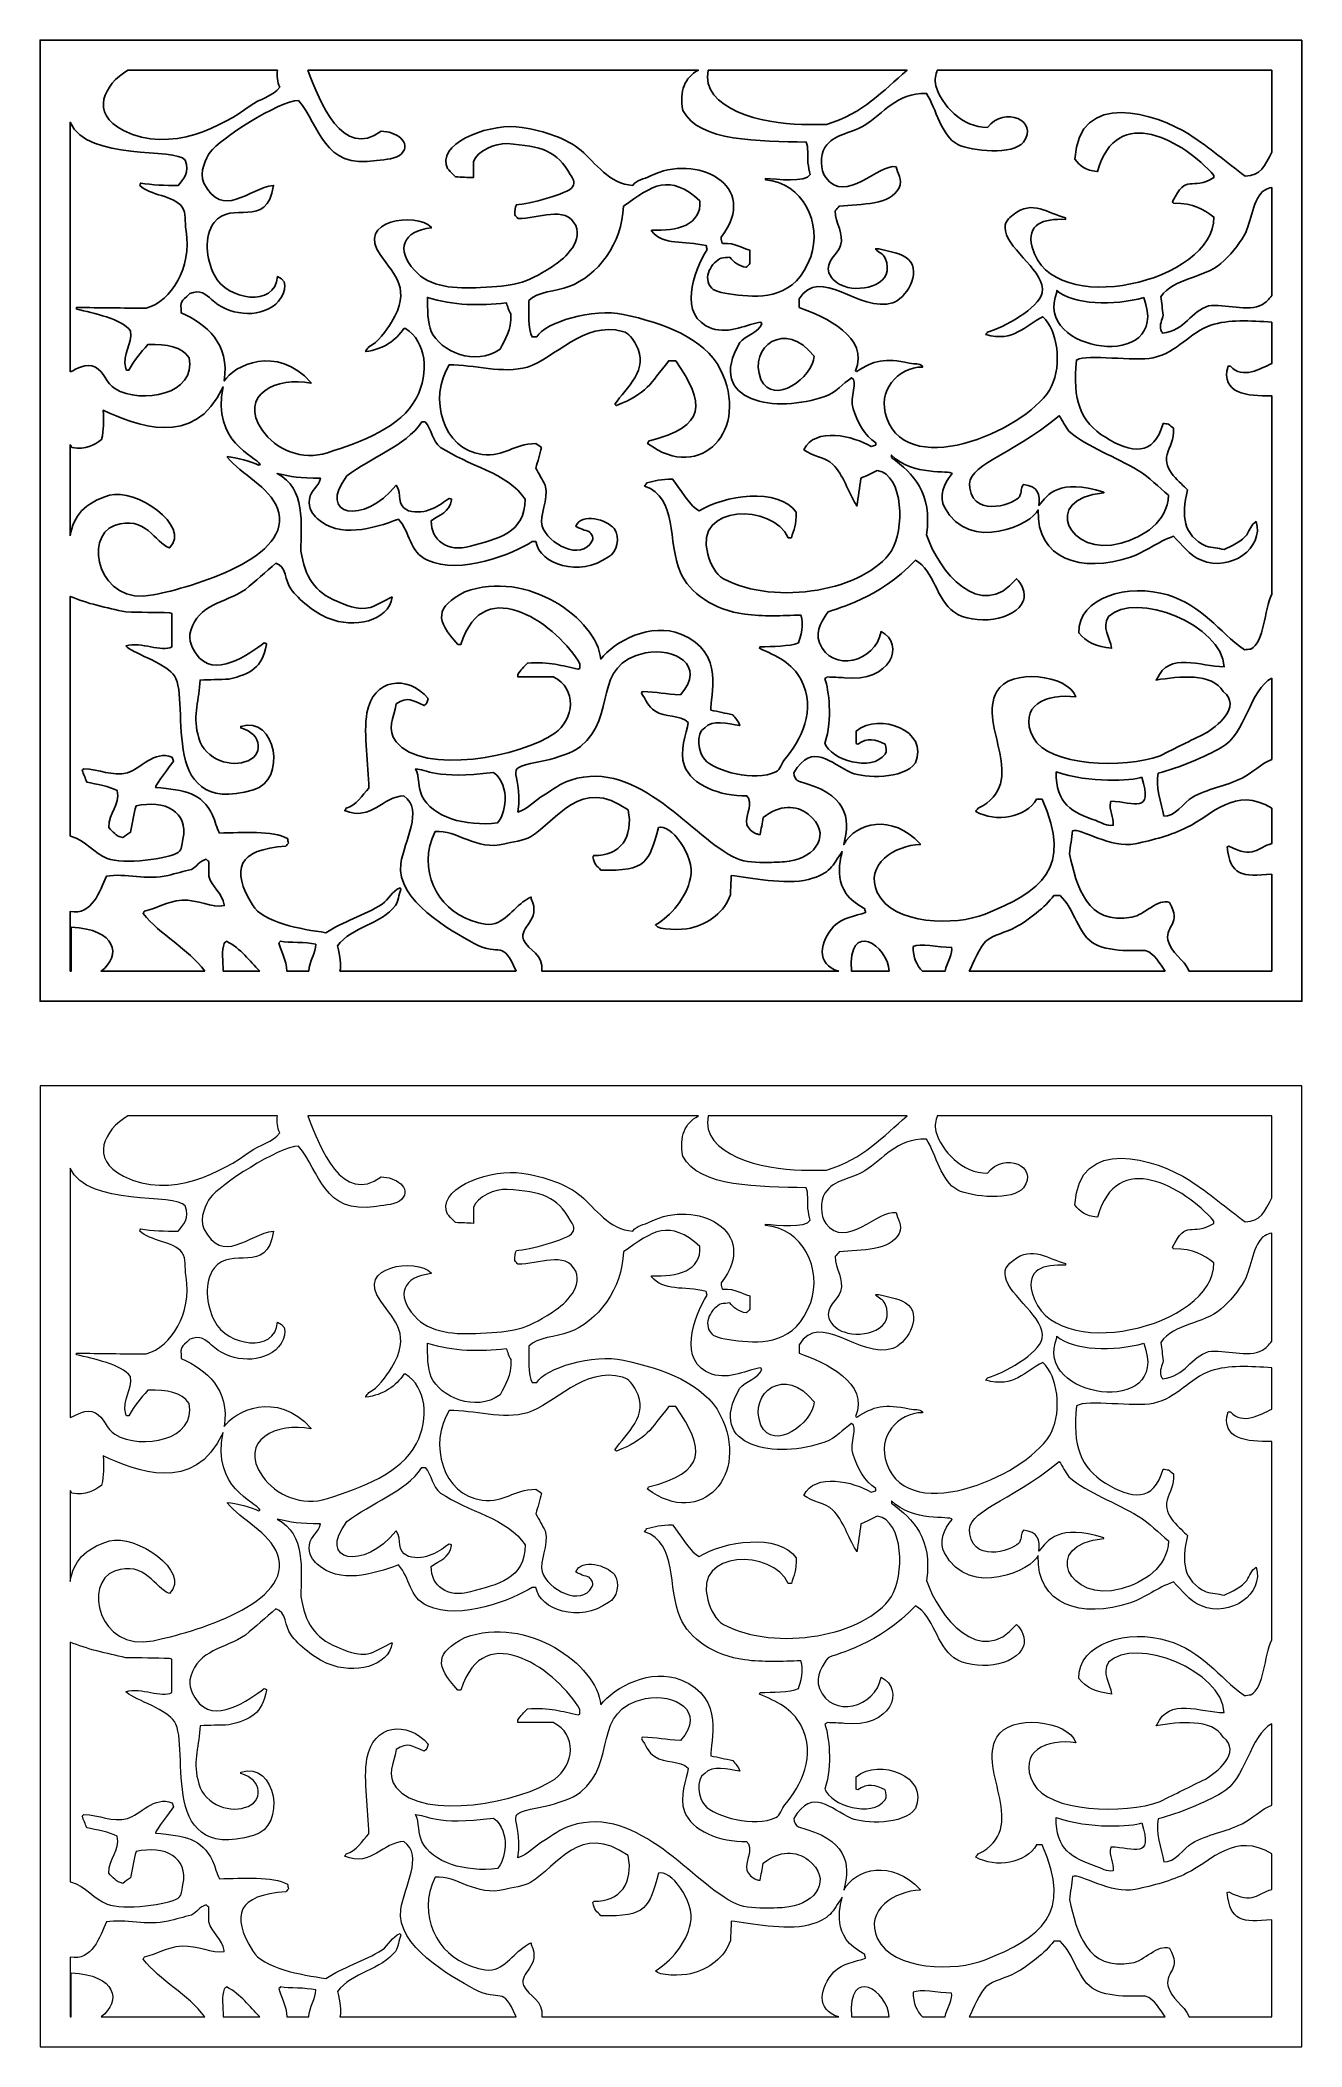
# Model space of a CAD drawing. Header units: centimetres. Extents: x -8.9 to 8.8, y -14.3 to 13.9.
import ezdxf

# ---------------------------------------------------------------- set-up
doc = ezdxf.new("R2010")
doc.units = ezdxf.units.CM
doc.header["$MEASUREMENT"] = 0
doc.layers.add('layer 1', color=7, linetype='Continuous')

msp = doc.modelspace()

# ---------------------------------------------------------------- linework, layer by layer
at = {"layer": 'layer 1', "color": 250}
msp.add_open_spline([(8.78323, 13.91126), (8.78323, 9.41028), (8.78323, 4.90929), (8.78323, 0.40831), (8.78323, 0.40831), (2.8757, 0.40831), (-3.03184, 0.40831), (-8.93937, 0.40831), (-8.93937, 0.40831), (-8.93937, 4.90929), (-8.93937, 9.41028), (-8.93937, 13.91126), (-8.93937, 13.91126), (-3.03184, 13.91126), (2.8757, 13.91126), (8.78323, 13.91126)], degree=3, knots=[0, 0, 0, 0, 0.2, 0.2, 0.2, 0.2, 0.4, 0.4, 0.4, 0.4, 0.6, 0.6, 0.6, 0.6, 1, 1, 1, 1], dxfattribs=at)
at = {"layer": 'layer 1', "color": 7}
for points, knots in [([(-7.7089, 13.48927), (-7.00785, 13.48927), (-6.30681, 13.48927), (-5.60577, 13.48927), (-5.60577, 13.48927), (-5.62033, 13.41024), (-5.60613, 13.32329), (-5.57381, 13.24944), (-5.57381, 13.24944), (-5.66645, 13.12174), (-5.86332, 13.08353), (-5.99069, 12.98882), (-5.99069, 12.98882), (-6.35867, 12.71563), (-7.10538, 12.30407), (-7.7681, 12.64143), (-7.7681, 12.64143), (-8.24655, 12.88493), (-8.04132, 13.28675), (-7.7089, 13.48927)], [0, 0, 0, 0, 0.16666667, 0.16666667, 0.16666667, 0.16666667, 0.33333333, 0.33333333, 0.33333333, 0.33333333, 0.5, 0.5, 0.5, 0.5, 0.66666667, 0.66666667, 0.66666667, 0.66666667, 1, 1, 1, 1]), ([(-5.17878, 13.48927), (-3.35043, 13.48927), (-1.52207, 13.48927), (0.30628, 13.48927), (0.30628, 13.48927), (0.11357, 13.38184), (0.04034, 13.20316), (0.08768, 12.92375), (0.08768, 12.92375), (0.31751, 12.478), (1.16106, 12.49695), (1.82136, 12.47857), (1.82136, 12.47857), (1.85515, 12.4095), (1.83688, 12.28628), (1.8433, 12.18539), (1.8433, 12.18539), (1.85416, 12.13104), (1.86518, 12.07669), (1.87613, 12.02241), (1.87613, 12.02241), (1.81241, 11.90634), (1.40715, 11.95717), (1.25067, 11.96818), (1.25067, 11.96818), (1.25067, 11.9609), (1.25067, 11.95363), (1.25067, 11.94647), (1.25067, 11.94647), (1.76985, 11.91816), (2.0497, 11.32667), (1.88418, 10.86801), (1.88418, 10.86801), (1.67183, 10.27968), (1.21108, 10.29435), (0.86429, 10.32964), (0.86429, 10.32964), (0.68603, 10.34777), (0.5379, 10.37994), (0.49368, 10.42621), (0.49368, 10.42621), (0.35339, 10.5735), (0.50022, 10.79589), (0.62529, 10.84965), (0.62529, 10.84965), (0.66559, 10.85328), (0.7058, 10.85693), (0.74612, 10.86058), (0.74612, 10.86058), (0.79963, 10.79832), (0.8759, 10.73307), (0.97647, 10.71944), (0.97647, 10.71944), (0.99476, 10.7375), (1.01306, 10.75562), (1.03126, 10.77374), (1.03126, 10.77374), (1.03126, 10.83522), (1.03126, 10.89668), (1.03126, 10.95829), (1.03126, 10.95829), (0.89807, 10.99378), (0.84343, 11.05973), (0.64719, 11.056), (0.64719, 11.056), (0.63303, 11.08438), (0.62772, 11.09391), (0.62529, 11.14294), (0.62529, 11.14294), (1.18965, 11.87293), (0.27712, 12.32983), (-0.37309, 12.0007), (-0.37309, 12.0007), (-0.45353, 11.96008), (-0.56856, 11.94335), (-0.61451, 11.87046), (-0.61451, 11.87046), (-0.94128, 11.88347), (-1.14571, 12.19482), (-1.33865, 12.35901), (-1.33865, 12.35901), (-1.53923, 12.52984), (-1.85898, 12.63369), (-2.17246, 12.68475), (-2.17246, 12.68475), (-2.58238, 12.75171), (-3.29962, 12.50505), (-3.23672, 12.16366), (-3.23672, 12.16366), (-3.22164, 12.08163), (-3.14608, 12.04656), (-3.10507, 11.98987), (-3.10507, 11.98987), (-3.02101, 11.98629), (-2.93685, 11.98251), (-2.85271, 11.97898), (-2.85271, 11.97898), (-2.85271, 12.055), (-2.85271, 12.13104), (-2.85271, 12.20704), (-2.85271, 12.20704), (-2.8053, 12.34749), (-2.54584, 12.46792), (-2.38091, 12.45678), (-2.38091, 12.45678), (-1.88814, 12.42357), (-1.67901, 12.352), (-1.49214, 12.02241), (-1.49214, 12.02241), (-1.46163, 11.96854), (-1.41935, 11.92265), (-1.45931, 11.84877), (-1.45931, 11.84877), (-1.52717, 11.75093), (-2.07971, 11.60445), (-2.24928, 11.59894), (-2.24928, 11.59894), (-2.26702, 11.56343), (-2.27324, 11.52037), (-2.27124, 11.45779), (-2.27124, 11.45779), (-2.25658, 11.43967), (-2.242, 11.42161), (-2.2274, 11.40355), (-2.2274, 11.40355), (-1.94215, 11.39697), (-1.56103, 11.60291), (-1.41532, 11.30586), (-1.41532, 11.30586), (-1.31, 11.0519), (-1.61592, 10.81288), (-1.7446, 10.73024), (-1.7446, 10.73024), (-2.13895, 10.47706), (-2.29324, 10.45839), (-2.75281, 10.43421), (-2.75281, 10.43421), (-3.1087, 10.41547), (-3.46726, 10.43568), (-3.68282, 10.67783), (-3.68282, 10.67783), (-3.94453, 10.97143), (-3.84853, 11.22879), (-3.44528, 11.27314), (-3.44528, 11.27314), (-3.44528, 11.27679), (-3.44528, 11.28038), (-3.44528, 11.28407), (-3.44528, 11.28407), (-3.65379, 11.49566), (-4.52045, 11.38587), (-4.15619, 10.88406), (-4.15619, 10.88406), (-3.95847, 10.61158), (-3.71985, 10.40486), (-4.00483, 9.94852), (-4.00483, 9.94852), (-4.07918, 9.8293), (-4.19243, 9.66085), (-4.32295, 9.60093), (-4.32295, 9.60093), (-4.33759, 9.58293), (-4.35221, 9.56476), (-4.36685, 9.54671), (-4.36685, 9.54671), (-4.36685, 9.54305), (-4.36685, 9.53943), (-4.36685, 9.53586), (-4.36685, 9.53586), (-4.11678, 9.56662), (-3.94124, 9.69511), (-3.82931, 9.86166), (-3.82931, 9.86166), (-3.82195, 9.86166), (-3.81454, 9.86166), (-3.80733, 9.86166), (-3.80733, 9.86166), (-3.51475, 9.67152), (-3.4679, 9.24287), (-3.65367, 8.8843), (-3.65367, 8.8843), (-3.87094, 8.46501), (-4.42095, 8.27121), (-4.90461, 8.11335), (-4.90461, 8.11335), (-5.26113, 7.99701), (-5.6321, 8.16136), (-5.81686, 8.42592), (-5.81686, 8.42592), (-6.16988, 8.93129), (-5.60562, 9.18904), (-5.13485, 9.09062), (-5.13485, 9.09062), (-5.13485, 9.09423), (-5.13485, 9.09786), (-5.13485, 9.10151), (-5.13485, 9.10151), (-5.61584, 9.64281), (-6.22075, 9.33701), (-6.35282, 9.12314), (-6.35282, 9.12314), (-6.27529, 9.64954), (-6.59952, 9.9166), (-6.95624, 10.07872), (-6.95624, 10.07872), (-6.96904, 10.25675), (-6.96961, 10.22869), (-6.83559, 10.35023), (-6.83559, 10.35023), (-6.69046, 10.4092), (-6.61007, 10.34344), (-6.53146, 10.26732), (-6.53146, 10.26732), (-6.30801, 10.05093), (-5.87804, 9.9896), (-5.63001, 10.20248), (-5.63001, 10.20248), (-5.52218, 10.29527), (-5.41344, 10.52523), (-5.60664, 10.58913), (-5.60664, 10.58913), (-5.63256, 10.15385), (-6.3163, 10.25202), (-6.49199, 10.60911), (-6.49199, 10.60911), (-6.60488, 10.83875), (-6.64316, 11.15147), (-6.49542, 11.34914), (-6.49542, 11.34914), (-6.25347, 11.67293), (-5.75342, 11.23491), (-5.66149, 11.87046), (-5.66149, 11.87046), (-6.00943, 11.83111), (-6.38126, 11.38127), (-6.63807, 11.90301), (-6.63807, 11.90301), (-6.71339, 12.05604), (-6.60364, 12.26149), (-6.55022, 12.33734), (-6.55022, 12.33734), (-6.42327, 12.51754), (-5.58826, 13.05755), (-5.3105, 13.0649), (-5.3105, 13.0649), (-5.00415, 12.70608), (-4.97259, 12.0995), (-4.21315, 12.21788), (-4.21315, 12.21788), (-4.08199, 12.2383), (-3.93584, 12.23932), (-3.8621, 12.31571), (-3.8621, 12.31571), (-3.71108, 12.47189), (-3.95259, 12.63605), (-4.14739, 12.63052), (-4.14739, 12.63052), (-4.6985, 12.23259), (-5.00559, 13.03443), (-5.17878, 13.48927)], [0, 0, 0, 0, 0.01515152, 0.01515152, 0.01515152, 0.01515152, 0.03030303, 0.03030303, 0.03030303, 0.03030303, 0.04545455, 0.04545455, 0.04545455, 0.04545455, 0.06060606, 0.06060606, 0.06060606, 0.06060606, 0.07575758, 0.07575758, 0.07575758, 0.07575758, 0.09090909, 0.09090909, 0.09090909, 0.09090909, 0.10606061, 0.10606061, 0.10606061, 0.10606061, 0.12121212, 0.12121212, 0.12121212, 0.12121212, 0.13636364, 0.13636364, 0.13636364, 0.13636364, 0.15151515, 0.15151515, 0.15151515, 0.15151515, 0.16666667, 0.16666667, 0.16666667, 0.16666667, 0.18181818, 0.18181818, 0.18181818, 0.18181818, 0.1969697, 0.1969697, 0.1969697, 0.1969697, 0.21212121, 0.21212121, 0.21212121, 0.21212121, 0.22727273, 0.22727273, 0.22727273, 0.22727273, 0.24242424, 0.24242424, 0.24242424, 0.24242424, 0.25757576, 0.25757576, 0.25757576, 0.25757576, 0.27272727, 0.27272727, 0.27272727, 0.27272727, 0.28787879, 0.28787879, 0.28787879, 0.28787879, 0.3030303, 0.3030303, 0.3030303, 0.3030303, 0.31818182, 0.31818182, 0.31818182, 0.31818182, 0.33333333, 0.33333333, 0.33333333, 0.33333333, 0.34848485, 0.34848485, 0.34848485, 0.34848485, 0.36363636, 0.36363636, 0.36363636, 0.36363636, 0.37878788, 0.37878788, 0.37878788, 0.37878788, 0.39393939, 0.39393939, 0.39393939, 0.39393939, 0.40909091, 0.40909091, 0.40909091, 0.40909091, 0.42424242, 0.42424242, 0.42424242, 0.42424242, 0.43939394, 0.43939394, 0.43939394, 0.43939394, 0.45454545, 0.45454545, 0.45454545, 0.45454545, 0.46969697, 0.46969697, 0.46969697, 0.46969697, 0.48484848, 0.48484848, 0.48484848, 0.48484848, 0.5, 0.5, 0.5, 0.5, 0.51515152, 0.51515152, 0.51515152, 0.51515152, 0.53030303, 0.53030303, 0.53030303, 0.53030303, 0.54545455, 0.54545455, 0.54545455, 0.54545455, 0.56060606, 0.56060606, 0.56060606, 0.56060606, 0.57575758, 0.57575758, 0.57575758, 0.57575758, 0.59090909, 0.59090909, 0.59090909, 0.59090909, 0.60606061, 0.60606061, 0.60606061, 0.60606061, 0.62121212, 0.62121212, 0.62121212, 0.62121212, 0.63636364, 0.63636364, 0.63636364, 0.63636364, 0.65151515, 0.65151515, 0.65151515, 0.65151515, 0.66666667, 0.66666667, 0.66666667, 0.66666667, 0.68181818, 0.68181818, 0.68181818, 0.68181818, 0.6969697, 0.6969697, 0.6969697, 0.6969697, 0.71212121, 0.71212121, 0.71212121, 0.71212121, 0.72727273, 0.72727273, 0.72727273, 0.72727273, 0.74242424, 0.74242424, 0.74242424, 0.74242424, 0.75757576, 0.75757576, 0.75757576, 0.75757576, 0.77272727, 0.77272727, 0.77272727, 0.77272727, 0.78787879, 0.78787879, 0.78787879, 0.78787879, 0.8030303, 0.8030303, 0.8030303, 0.8030303, 0.81818182, 0.81818182, 0.81818182, 0.81818182, 0.83333333, 0.83333333, 0.83333333, 0.83333333, 0.84848485, 0.84848485, 0.84848485, 0.84848485, 0.86363636, 0.86363636, 0.86363636, 0.86363636, 0.87878788, 0.87878788, 0.87878788, 0.87878788, 0.89393939, 0.89393939, 0.89393939, 0.89393939, 0.90909091, 0.90909091, 0.90909091, 0.90909091, 0.92424242, 0.92424242, 0.92424242, 0.92424242, 0.93939394, 0.93939394, 0.93939394, 0.93939394, 0.95454545, 0.95454545, 0.95454545, 0.95454545, 0.96969697, 0.96969697, 0.96969697, 0.96969697, 1, 1, 1, 1]), ([(0.44256, 13.48927), (1.37456, 13.48927), (2.30657, 13.48927), (3.23857, 13.48927), (3.23857, 13.48927), (2.89379, 13.19678), (2.62695, 12.88198), (2.10654, 12.72817), (2.10654, 12.72817), (1.98951, 12.72817), (1.87241, 12.72817), (1.75544, 12.72817), (1.75544, 12.72817), (1.21818, 12.72817), (0.33287, 12.94744), (0.44256, 13.48927)], [0, 0, 0, 0, 0.2, 0.2, 0.2, 0.2, 0.4, 0.4, 0.4, 0.4, 0.6, 0.6, 0.6, 0.6, 1, 1, 1, 1]), ([(3.66214, 13.48927), (5.22852, 13.48927), (6.7949, 13.48927), (8.36127, 13.48927), (8.36127, 13.48927), (8.36127, 13.10573), (8.36127, 12.72219), (8.36127, 12.33865), (8.36127, 12.33865), (8.26737, 12.15066), (8.20093, 12.0007), (7.98743, 12.0007), (7.98743, 12.0007), (7.71862, 12.19594), (7.4909, 12.40167), (7.20441, 12.58472), (7.20441, 12.58472), (6.74119, 12.88077), (5.64351, 13.22668), (5.59564, 12.23957), (5.59564, 12.23957), (5.66556, 12.139), (5.74609, 12.08243), (5.90283, 12.06585), (5.90283, 12.06585), (5.90654, 12.06585), (5.91013, 12.06585), (5.91374, 12.06585), (5.91374, 12.06585), (6.17882, 13.04053), (7.12882, 12.48853), (7.54867, 12.01158), (7.54867, 12.01158), (7.54867, 12.0007), (7.54867, 11.98987), (7.54867, 11.97898), (7.54867, 11.97898), (7.23342, 11.78522), (7.16295, 12.05406), (6.9671, 11.64236), (6.9671, 11.64236), (6.97079, 11.63521), (6.97442, 11.62791), (6.97802, 11.62067), (6.97802, 11.62067), (7.2787, 11.62268), (7.38444, 11.5378), (7.54867, 11.42524), (7.54867, 11.42524), (7.56213, 10.51708), (5.2644, 9.96819), (4.9956, 11.00163), (4.9956, 11.00163), (4.9083, 11.33753), (5.15211, 11.40192), (5.46399, 11.39266), (5.46399, 11.39266), (5.46399, 11.3999), (5.46399, 11.40709), (5.46399, 11.41433), (5.46399, 11.41433), (5.21781, 11.47465), (4.99982, 11.67796), (4.7289, 11.45779), (4.7289, 11.45779), (4.6679, 11.40838), (4.59564, 11.36051), (4.61908, 11.22974), (4.61908, 11.22974), (4.66986, 10.94899), (5.1923, 10.65424), (5.13479, 10.36102), (5.13479, 10.36102), (5.0927, 10.14605), (4.59036, 9.86786), (4.36677, 9.80736), (4.36677, 9.80736), (4.35955, 9.79638), (4.35208, 9.7856), (4.34493, 9.77476), (4.34493, 9.77476), (4.73894, 9.6645), (4.88572, 9.89744), (5.14589, 10.02448), (5.14589, 10.02448), (5.35526, 9.83069), (5.41438, 9.35712), (5.26651, 9.04716), (5.26651, 9.04716), (4.99478, 8.47784), (3.27779, 7.69334), (2.95138, 8.60205), (2.95138, 8.60205), (2.81374, 8.98507), (3.10483, 9.31593), (3.45608, 9.31867), (3.45608, 9.31867), (3.45608, 9.32228), (3.45608, 9.32587), (3.45608, 9.32952), (3.45608, 9.32952), (3.40234, 9.37661), (3.36097, 9.35277), (3.26953, 9.37292), (3.26953, 9.37292), (2.93108, 9.44773), (2.76137, 9.41047), (2.5344, 9.25352), (2.5344, 9.25352), (2.52712, 9.25709), (2.51988, 9.26074), (2.51247, 9.26432), (2.51247, 9.26432), (2.71649, 9.7357), (2.08745, 10.02621), (1.72257, 10.15474), (1.72257, 10.15474), (1.72257, 10.19459), (1.72257, 10.23443), (1.72257, 10.2742), (1.72257, 10.2742), (2.0116, 10.76003), (2.56419, 10.07041), (3.03919, 10.21989), (3.03919, 10.21989), (3.20646, 10.27259), (3.45319, 10.63831), (3.2587, 10.82805), (3.2587, 10.82805), (3.15749, 10.92654), (2.99837, 10.93316), (2.84171, 10.98004), (2.84171, 10.98004), (2.82703, 10.98004), (2.81249, 10.98004), (2.79781, 10.98004), (2.79781, 10.98004), (2.79781, 10.97641), (2.79781, 10.97272), (2.79781, 10.96915), (2.79781, 10.96915), (2.84393, 10.92428), (2.89868, 10.91226), (2.92946, 10.84965), (2.92946, 10.84965), (3.08502, 10.48478), (2.62341, 10.3595), (2.35388, 10.4525), (2.35388, 10.4525), (2.25759, 10.48579), (2.18049, 10.54436), (2.13941, 10.6434), (2.13941, 10.6434), (2.08451, 10.79444), (2.26813, 10.9094), (2.30406, 11.0235), (2.30406, 11.0235), (2.35599, 11.18839), (2.23089, 11.34298), (2.22731, 11.51206), (2.22731, 11.51206), (2.24558, 11.53377), (2.26377, 11.55546), (2.28214, 11.57719), (2.28214, 11.57719), (2.60084, 11.6139), (3.00236, 11.58487), (3.12701, 11.83784), (3.12701, 11.83784), (3.17583, 11.95259), (3.10281, 12.05019), (3.08308, 12.13104), (3.08308, 12.13104), (2.84357, 12.18248), (2.37057, 11.59763), (2.09557, 11.97898), (2.09557, 11.97898), (2.02202, 12.0811), (2.00974, 12.29346), (2.08456, 12.40241), (2.08456, 12.40241), (2.22387, 12.60491), (2.42608, 12.58805), (2.64411, 12.71745), (2.64411, 12.71745), (2.911, 12.87566), (3.08173, 13.1725), (3.51091, 13.16256), (3.51091, 13.16256), (3.65191, 12.94546), (3.71143, 12.56911), (3.94971, 12.44596), (3.94971, 12.44596), (4.14169, 12.34679), (4.7335, 12.29356), (4.87144, 12.47857), (4.87144, 12.47857), (5.09721, 12.78098), (4.606, 12.99036), (4.36677, 12.68475), (4.36677, 12.68475), (4.01442, 12.68112), (3.7193, 12.9997), (3.64273, 13.27111), (3.64273, 13.27111), (3.61815, 13.3581), (3.64103, 13.4253), (3.66214, 13.48927)], [0, 0, 0, 0, 0.01886792, 0.01886792, 0.01886792, 0.01886792, 0.03773585, 0.03773585, 0.03773585, 0.03773585, 0.05660377, 0.05660377, 0.05660377, 0.05660377, 0.0754717, 0.0754717, 0.0754717, 0.0754717, 0.09433962, 0.09433962, 0.09433962, 0.09433962, 0.11320755, 0.11320755, 0.11320755, 0.11320755, 0.13207547, 0.13207547, 0.13207547, 0.13207547, 0.1509434, 0.1509434, 0.1509434, 0.1509434, 0.16981132, 0.16981132, 0.16981132, 0.16981132, 0.18867925, 0.18867925, 0.18867925, 0.18867925, 0.20754717, 0.20754717, 0.20754717, 0.20754717, 0.22641509, 0.22641509, 0.22641509, 0.22641509, 0.24528302, 0.24528302, 0.24528302, 0.24528302, 0.26415094, 0.26415094, 0.26415094, 0.26415094, 0.28301887, 0.28301887, 0.28301887, 0.28301887, 0.30188679, 0.30188679, 0.30188679, 0.30188679, 0.32075472, 0.32075472, 0.32075472, 0.32075472, 0.33962264, 0.33962264, 0.33962264, 0.33962264, 0.35849057, 0.35849057, 0.35849057, 0.35849057, 0.37735849, 0.37735849, 0.37735849, 0.37735849, 0.39622642, 0.39622642, 0.39622642, 0.39622642, 0.41509434, 0.41509434, 0.41509434, 0.41509434, 0.43396226, 0.43396226, 0.43396226, 0.43396226, 0.45283019, 0.45283019, 0.45283019, 0.45283019, 0.47169811, 0.47169811, 0.47169811, 0.47169811, 0.49056604, 0.49056604, 0.49056604, 0.49056604, 0.50943396, 0.50943396, 0.50943396, 0.50943396, 0.52830189, 0.52830189, 0.52830189, 0.52830189, 0.54716981, 0.54716981, 0.54716981, 0.54716981, 0.56603774, 0.56603774, 0.56603774, 0.56603774, 0.58490566, 0.58490566, 0.58490566, 0.58490566, 0.60377358, 0.60377358, 0.60377358, 0.60377358, 0.62264151, 0.62264151, 0.62264151, 0.62264151, 0.64150943, 0.64150943, 0.64150943, 0.64150943, 0.66037736, 0.66037736, 0.66037736, 0.66037736, 0.67924528, 0.67924528, 0.67924528, 0.67924528, 0.69811321, 0.69811321, 0.69811321, 0.69811321, 0.71698113, 0.71698113, 0.71698113, 0.71698113, 0.73584906, 0.73584906, 0.73584906, 0.73584906, 0.75471698, 0.75471698, 0.75471698, 0.75471698, 0.77358491, 0.77358491, 0.77358491, 0.77358491, 0.79245283, 0.79245283, 0.79245283, 0.79245283, 0.81132075, 0.81132075, 0.81132075, 0.81132075, 0.83018868, 0.83018868, 0.83018868, 0.83018868, 0.8490566, 0.8490566, 0.8490566, 0.8490566, 0.86792453, 0.86792453, 0.86792453, 0.86792453, 0.88679245, 0.88679245, 0.88679245, 0.88679245, 0.90566038, 0.90566038, 0.90566038, 0.90566038, 0.9245283, 0.9245283, 0.9245283, 0.9245283, 0.94339623, 0.94339623, 0.94339623, 0.94339623, 0.96226415, 0.96226415, 0.96226415, 0.96226415, 1, 1, 1, 1]), ([(-8.51739, 9.25029), (-8.51739, 10.41899), (-8.51739, 11.5877), (-8.51739, 12.7564), (-8.51739, 12.7564), (-8.26659, 12.2014), (-7.03586, 12.41104), (-6.9014, 12.2248), (-6.9014, 12.2248), (-6.82905, 12.05859), (-6.93524, 11.94696), (-7.0001, 11.87046), (-7.0001, 11.87046), (-7.18361, 11.86767), (-7.36993, 11.87387), (-7.52678, 11.90301), (-7.52678, 11.90301), (-7.53055, 11.89214), (-7.53414, 11.88128), (-7.53777, 11.87046), (-7.53777, 11.87046), (-7.39483, 11.72365), (-7.06436, 11.73347), (-6.94526, 11.56641), (-6.94526, 11.56641), (-6.8803, 11.47531), (-6.91313, 11.37376), (-6.89037, 11.22974), (-6.89037, 11.22974), (-6.80928, 10.7141), (-7.0888, 10.24747), (-7.44993, 10.14383), (-7.44993, 10.14383), (-7.77551, 10.14754), (-8.10101, 10.15111), (-8.42649, 10.15474), (-8.42649, 10.15474), (-8.42649, 10.14754), (-8.42649, 10.14035), (-8.42649, 10.13307), (-8.42649, 10.13307), (-8.18886, 10.07442), (-7.80432, 9.99891), (-7.66936, 9.82902), (-7.66936, 9.82902), (-7.6398, 9.63163), (-7.79473, 9.51297), (-7.73523, 9.29701), (-7.73523, 9.29701), (-7.73162, 9.28971), (-7.72788, 9.28243), (-7.72424, 9.27525), (-7.72424, 9.27525), (-7.71329, 9.27525), (-7.70234, 9.27525), (-7.69134, 9.27525), (-7.69134, 9.27525), (-7.61256, 9.42682), (-7.52842, 9.51449), (-7.428, 9.6335), (-7.428, 9.6335), (-7.14213, 9.6389), (-6.96292, 9.60667), (-6.84648, 9.44889), (-6.84648, 9.44889), (-6.74213, 8.93469), (-7.51196, 8.78925), (-7.88889, 9.01458), (-7.88889, 9.01458), (-8.00624, 9.08486), (-8.04609, 9.2554), (-8.16323, 9.31867), (-8.16323, 9.31867), (-8.30343, 9.37684), (-8.4259, 9.29025), (-8.51739, 9.25029)], [0, 0, 0, 0, 0.05, 0.05, 0.05, 0.05, 0.1, 0.1, 0.1, 0.1, 0.15, 0.15, 0.15, 0.15, 0.2, 0.2, 0.2, 0.2, 0.25, 0.25, 0.25, 0.25, 0.3, 0.3, 0.3, 0.3, 0.35, 0.35, 0.35, 0.35, 0.4, 0.4, 0.4, 0.4, 0.45, 0.45, 0.45, 0.45, 0.5, 0.5, 0.5, 0.5, 0.55, 0.55, 0.55, 0.55, 0.6, 0.6, 0.6, 0.6, 0.65, 0.65, 0.65, 0.65, 0.7, 0.7, 0.7, 0.7, 0.75, 0.75, 0.75, 0.75, 0.8, 0.8, 0.8, 0.8, 0.85, 0.85, 0.85, 0.85, 0.9, 0.9, 0.9, 0.9, 1, 1, 1, 1]), ([(-2.25487, 0.83028), (-3.07913, 0.83028), (-3.9034, 0.83028), (-4.72766, 0.83028), (-4.72766, 0.83028), (-4.70635, 0.91936), (-4.72926, 1.02884), (-4.76175, 1.18568), (-4.76175, 1.18568), (-4.56853, 1.45391), (-4.1391, 1.4922), (-3.94995, 1.75038), (-3.94995, 1.75038), (-3.9064, 1.80983), (-3.90307, 1.90355), (-3.87317, 1.97837), (-3.87317, 1.97837), (-3.87672, 1.9856), (-3.88037, 1.99282), (-3.88404, 2.00008), (-3.88404, 2.00008), (-3.99559, 1.9609), (-4.04352, 1.83121), (-4.13648, 1.77211), (-4.13648, 1.77211), (-4.38734, 1.61206), (-4.68926, 1.5256), (-4.92641, 1.37031), (-4.92641, 1.37031), (-5.27341, 1.42112), (-5.80549, 1.50952), (-5.95784, 1.76112), (-5.95784, 1.76112), (-6.26221, 2.26402), (-6.16762, 2.54171), (-5.48604, 2.58642), (-5.48604, 2.58642), (-5.47505, 2.60083), (-5.4641, 2.61535), (-5.45302, 2.6298), (-5.45302, 2.6298), (-5.45669, 2.65153), (-5.46036, 2.67324), (-5.4641, 2.69495), (-5.4641, 2.69495), (-5.67251, 2.80873), (-6.09654, 2.77599), (-6.41861, 2.77093), (-6.41861, 2.77093), (-6.46625, 2.84386), (-6.4754, 2.93343), (-6.51737, 3.02075), (-6.51737, 3.02075), (-6.67042, 3.33976), (-6.903, 3.37027), (-7.31828, 3.41168), (-7.31828, 3.41168), (-7.31354, 3.46154), (-7.11487, 3.70664), (-7.06593, 3.78084), (-7.06593, 3.78084), (-7.07322, 3.79894), (-7.08059, 3.81705), (-7.08793, 3.83519), (-7.08793, 3.83519), (-7.32898, 3.9418), (-7.54266, 3.66381), (-7.71329, 3.61796), (-7.71329, 3.61796), (-7.92954, 3.55982), (-8.10786, 3.6728), (-8.32765, 3.67233), (-8.32765, 3.67233), (-8.33499, 3.66501), (-8.34242, 3.65775), (-8.34961, 3.65056), (-8.34961, 3.65056), (-8.32773, 3.59625), (-8.30575, 3.54192), (-8.28385, 3.4876), (-8.28385, 3.4876), (-8.15059, 3.45793), (-7.96225, 3.42466), (-7.85585, 3.36829), (-7.85585, 3.36829), (-7.8185, 3.15137), (-7.97235, 3.06844), (-7.97659, 2.84707), (-7.97659, 2.84707), (-7.91541, 2.7888), (-7.87929, 2.72801), (-7.77915, 2.70586), (-7.77915, 2.70586), (-7.74255, 2.73118), (-7.70582, 2.7566), (-7.66936, 2.7819), (-7.66936, 2.7819), (-7.64151, 2.90302), (-7.62197, 3.05143), (-7.59254, 3.15106), (-7.59254, 3.15106), (-7.19291, 3.24336), (-6.84673, 3.07251), (-6.93427, 2.68417), (-6.93427, 2.68417), (-6.95459, 2.59421), (-6.94121, 2.54448), (-7.0001, 2.49956), (-7.0001, 2.49956), (-7.12116, 2.40723), (-7.77559, 2.32619), (-7.99854, 2.41264), (-7.99854, 2.41264), (-8.18555, 2.48513), (-8.29001, 2.66529), (-8.5142, 2.72772), (-8.5142, 2.72772), (-8.5153, 2.72772), (-8.51631, 2.72772), (-8.51739, 2.72772), (-8.51739, 2.72772), (-8.51739, 3.85056), (-8.51739, 4.9734), (-8.51739, 6.09624), (-8.51739, 6.09624), (-8.28967, 5.9965), (-8.00516, 5.93427), (-7.73523, 5.8765), (-7.73523, 5.8765), (-7.53055, 5.87295), (-7.3256, 5.86935), (-7.12072, 5.86568), (-7.12072, 5.86568), (-7.10985, 5.86196), (-7.09884, 5.85844), (-7.08793, 5.85489), (-7.08793, 5.85489), (-7.08793, 5.69917), (-7.08793, 5.54363), (-7.08793, 5.38792), (-7.08793, 5.38792), (-7.23615, 5.30455), (-7.51621, 5.46464), (-7.73523, 5.39883), (-7.73523, 5.39883), (-7.66805, 5.3114), (-7.19241, 5.1615), (-7.07688, 5.00786), (-7.07688, 5.00786), (-6.78884, 4.74632), (-7.352, 2.97092), (-5.94242, 3.37594), (-5.94242, 3.37594), (-5.46823, 3.51213), (-5.6241, 4.4255), (-6.12232, 4.26942), (-6.12232, 4.26942), (-6.12232, 4.26222), (-6.12232, 4.25509), (-6.12232, 4.24775), (-6.12232, 4.24775), (-5.81112, 4.16677), (-5.79142, 3.84156), (-6.06753, 3.77008), (-6.06753, 3.77008), (-6.29143, 3.68955), (-6.68455, 3.83798), (-6.72405, 4.16344), (-6.72405, 4.16344), (-6.80055, 4.43371), (-6.69759, 4.64794), (-6.6928, 4.92091), (-6.6928, 4.92091), (-6.55754, 4.92458), (-6.42226, 4.92811), (-6.28693, 4.93189), (-6.28693, 4.93189), (-5.98056, 5.00955), (-5.8195, 5.08687), (-5.76029, 5.42046), (-5.76029, 5.42046), (-5.76029, 5.42419), (-5.76029, 5.42774), (-5.76029, 5.43132), (-5.76029, 5.43132), (-5.77124, 5.43497), (-5.78219, 5.43856), (-5.79317, 5.44213), (-5.79317, 5.44213), (-5.99531, 5.28878), (-6.50952, 4.9199), (-6.74783, 5.29022), (-6.74783, 5.29022), (-6.78994, 5.35569), (-6.86665, 5.47293), (-6.82458, 5.61596), (-6.82458, 5.61596), (-6.71706, 5.98165), (-6.34472, 6.00594), (-6.05649, 6.19141), (-6.05649, 6.19141), (-5.91395, 6.31454), (-5.77124, 6.43759), (-5.62858, 6.56064), (-5.62858, 6.56064), (-5.47897, 6.52445), (-5.49895, 6.31102), (-5.42021, 6.2023), (-5.42021, 6.2023), (-5.30639, 6.04539), (-5.08179, 5.86772), (-4.89355, 5.78957), (-4.89355, 5.78957), (-4.53022, 5.639), (-4.04759, 5.74516), (-3.9938, 6.08288), (-3.9938, 6.08288), (-3.9974, 6.08288), (-4.00118, 6.08288), (-4.00483, 6.08288), (-4.00483, 6.08288), (-4.09557, 6.03955), (-4.19931, 5.97427), (-4.30107, 5.94171), (-4.30107, 5.94171), (-4.47131, 5.88707), (-4.6747, 5.98994), (-4.77283, 6.02851), (-4.77283, 6.02851), (-5.08257, 6.15065), (-5.21682, 6.36942), (-5.27744, 6.73438), (-5.27744, 6.73438), (-5.27744, 7.10942), (-5.20015, 7.61059), (-5.61067, 7.82141), (-5.61067, 7.82141), (-5.4196, 7.77953), (-5.28953, 7.75518), (-5.00322, 7.75503), (-5.00322, 7.75503), (-5.03291, 7.62684), (-5.1318, 7.59928), (-5.1568, 7.46198), (-5.1568, 7.46198), (-5.18089, 7.33026), (-5.10578, 7.24485), (-5.04713, 7.19046), (-5.04713, 7.19046), (-4.73768, 6.90316), (-4.26649, 7.04976), (-3.90602, 7.17951), (-3.90602, 7.17951), (-3.74047, 7.00041), (-3.75671, 6.72345), (-3.50007, 6.60403), (-3.50007, 6.60403), (-3.04084, 6.39041), (-2.29466, 6.69096), (-2.0299, 6.8646), (-2.0299, 6.8646), (-2.01148, 6.8646), (-1.99325, 6.8646), (-1.97494, 6.8646), (-1.97494, 6.8646), (-1.92255, 6.54481), (-1.36686, 6.36081), (-0.9551, 6.65254), (-0.9551, 6.65254), (-0.8394, 6.70929), (-0.78083, 6.92794), (-0.87778, 7.04923), (-0.87778, 7.04923), (-0.97479, 7.17052), (-1.33874, 7.28057), (-1.41532, 7.08176), (-1.41532, 7.08176), (-1.37688, 7.05168), (-1.27234, 7.02037), (-1.22883, 7.00581), (-1.22883, 7.00581), (-1.19788, 6.9669), (-1.15843, 6.94205), (-1.18499, 6.87553), (-1.18499, 6.87553), (-1.34196, 6.58108), (-1.81039, 6.83939), (-1.88716, 7.08176), (-1.88716, 7.08176), (-1.93671, 7.23806), (-1.78864, 7.4467), (-1.84328, 7.65737), (-1.84328, 7.65737), (-1.88716, 7.73691), (-1.93103, 7.81664), (-1.97494, 7.8962), (-1.97494, 7.8962), (-1.94938, 7.99384), (-1.92373, 8.09163), (-1.89818, 8.18947), (-1.89818, 8.18947), (-1.92373, 8.20744), (-1.94938, 8.22557), (-1.97494, 8.24373), (-1.97494, 8.24373), (-2.30386, 8.23797), (-2.40021, 8.0532), (-2.73201, 8.09159), (-2.73201, 8.09159), (-3.28497, 8.1558), (-3.48828, 8.8862), (-3.19288, 9.35125), (-3.19288, 9.35125), (-2.85457, 9.35342), (-2.43414, 9.21675), (-2.09572, 9.31867), (-2.09572, 9.31867), (-1.7179, 9.43246), (-1.30297, 9.96986), (-0.75712, 9.81809), (-0.75712, 9.81809), (-0.66139, 9.79159), (-0.61685, 9.71534), (-0.57059, 9.6335), (-0.57059, 9.6335), (-0.37146, 9.28152), (-0.71119, 9.02488), (-0.86681, 8.79753), (-0.86681, 8.79753), (-0.85955, 8.7902), (-0.85214, 8.78303), (-0.84487, 8.77579), (-0.84487, 8.77579), (-0.40899, 8.95572), (-0.37393, 9.07501), (-0.10972, 9.40549), (-0.10972, 9.40549), (-0.07684, 9.40549), (-0.04389, 9.40549), (-0.01102, 9.40549), (-0.01102, 9.40549), (0.39726, 8.8097), (0.43291, 8.48415), (-0.39505, 8.27623), (-0.39505, 8.27623), (-0.39859, 8.26534), (-0.40228, 8.25447), (-0.406, 8.24373), (-0.406, 8.24373), (0.34856, 7.67937), (1.04099, 8.44712), (0.61434, 9.28603), (0.61434, 9.28603), (0.3892, 9.72887), (-0.18877, 9.93648), (-0.74617, 10.05699), (-0.74617, 10.05699), (-1.16716, 10.14813), (-1.85164, 9.94629), (-1.96401, 9.74218), (-1.96401, 9.74218), (-1.98595, 9.74218), (-2.00789, 9.74218), (-2.0299, 9.74218), (-2.0299, 9.74218), (-2.08826, 9.83972), (-2.07536, 10.11225), (-2.07372, 10.25255), (-2.07372, 10.25255), (-1.95913, 10.37876), (-1.68895, 10.38296), (-1.51421, 10.44794), (-1.51421, 10.44794), (-1.11254, 10.5973), (-0.76045, 11.05458), (-0.74617, 11.57719), (-0.74617, 11.57719), (-0.33201, 11.87567), (-0.10174, 12.04184), (0.32907, 11.65318), (0.32907, 11.65318), (0.34856, 11.31), (0.01354, 11.22795), (-0.35118, 11.24067), (-0.35118, 11.24067), (-0.35118, 11.23708), (-0.35118, 11.23337), (-0.35118, 11.22974), (-0.35118, 11.22974), (-0.18219, 11.01905), (0.09469, 11.09834), (0.41682, 11.0235), (0.41682, 11.0235), (0.42057, 11.00536), (0.42422, 10.98726), (0.42787, 10.96915), (0.42787, 10.96915), (0.24115, 10.6622), (0.00825, 10.03465), (0.49368, 9.86166), (0.49368, 9.86166), (0.74526, 9.77206), (1.00865, 9.93032), (1.1849, 9.94852), (1.1849, 9.94852), (1.18855, 9.94122), (1.19224, 9.93398), (1.19592, 9.92679), (1.19592, 9.92679), (1.15891, 9.7971), (0.96179, 9.76178), (0.88974, 9.66196), (0.88974, 9.66196), (0.38922, 8.81713), (1.41734, 8.66304), (2.08456, 8.90601), (2.08456, 8.90601), (2.23212, 8.95973), (2.33963, 9.08396), (2.45768, 9.16668), (2.45768, 9.16668), (2.55425, 9.13364), (2.42703, 8.88778), (2.47958, 8.73237), (2.47958, 8.73237), (2.54022, 8.55291), (2.64656, 8.34741), (2.79781, 8.25447), (2.79781, 8.25447), (2.79781, 8.24373), (2.79781, 8.23278), (2.79781, 8.2219), (2.79781, 8.2219), (2.7758, 8.21476), (2.75399, 8.20744), (2.73194, 8.20031), (2.73194, 8.20031), (2.49167, 8.35056), (1.94178, 8.47959), (1.78831, 8.15683), (1.78831, 8.15683), (1.90699, 8.06326), (2.08745, 8.0532), (2.19433, 7.95042), (2.19433, 7.95042), (2.34812, 7.80255), (2.40243, 7.56736), (2.52349, 7.38577), (2.52349, 7.38577), (2.52712, 7.37862), (2.53077, 7.37142), (2.5344, 7.36408), (2.5344, 7.36408), (2.55273, 7.49449), (2.57102, 7.62479), (2.58933, 7.75503), (2.58933, 7.75503), (2.66609, 7.79122), (2.74302, 7.82742), (2.81973, 7.86375), (2.81973, 7.86375), (3.196, 7.81038), (3.20015, 7.01191), (3.01723, 6.73438), (3.01723, 6.73438), (2.65343, 6.18236), (1.39818, 5.9515), (0.65831, 6.34343), (0.65831, 6.34343), (0.54636, 6.40274), (0.47828, 6.55137), (0.43889, 6.69094), (0.43889, 6.69094), (0.23856, 7.39841), (1.35457, 7.40191), (1.56887, 6.91891), (1.56887, 6.91891), (1.58358, 6.91891), (1.59824, 6.91891), (1.61282, 6.91891), (1.61282, 6.91891), (1.64771, 7.02741), (1.68263, 7.10278), (1.67862, 7.27728), (1.67862, 7.27728), (1.43266, 7.63534), (0.65662, 7.51025), (0.31825, 7.29903), (0.31825, 7.29903), (0.22457, 7.31541), (0.01069, 7.66017), (-0.0549, 7.74423), (-0.0549, 7.74423), (-0.22031, 7.74501), (-0.30513, 7.71731), (-0.41699, 7.68984), (-0.41699, 7.68984), (-0.42792, 7.67549), (-0.43897, 7.66096), (-0.4499, 7.6464), (-0.4499, 7.6464), (0.0243, 7.48082), (-0.13488, 6.86886), (0.05483, 6.43035), (0.05483, 6.43035), (0.17572, 6.15091), (0.52282, 5.90243), (0.9571, 5.845), (0.9571, 5.845), (1.211, 5.81152), (1.48682, 5.8239), (1.74443, 5.8331), (1.74443, 5.8331), (1.79416, 5.71805), (1.74167, 5.51715), (1.71154, 5.44213), (1.71154, 5.44213), (1.58562, 5.39166), (1.34637, 5.39008), (1.17401, 5.38792), (1.17401, 5.38792), (1.17032, 5.38071), (1.16663, 5.37334), (1.16294, 5.36617), (1.16294, 5.36617), (1.40527, 5.26186), (1.62849, 5.15384), (1.74443, 4.93189), (1.74443, 4.93189), (1.97518, 4.49061), (1.74422, 4.07489), (1.52505, 3.81344), (1.52505, 3.81344), (1.47939, 3.75894), (1.45912, 3.66031), (1.3934, 3.62883), (1.3934, 3.62883), (1.09869, 3.48766), (0.54092, 3.63938), (0.39502, 3.80255), (0.39502, 3.80255), (0.3146, 3.89241), (0.25704, 4.16926), (0.39502, 4.24775), (0.39502, 4.24775), (0.50539, 4.3736), (0.71618, 4.30727), (0.88862, 4.28035), (0.88862, 4.28035), (0.86807, 4.35075), (0.82623, 4.38031), (0.78998, 4.43232), (0.78998, 4.43232), (0.68751, 4.45405), (0.58514, 4.47578), (0.48275, 4.49743), (0.48275, 4.49743), (0.46842, 4.6859), (0.69647, 5.3076), (0.06087, 5.56566), (0.06087, 5.56566), (-0.35467, 5.73427), (-0.8698, 5.46913), (-1.06435, 5.21422), (-1.06435, 5.21422), (-1.11908, 5.77721), (-2.09963, 6.48415), (-2.9735, 6.15886), (-2.9735, 6.15886), (-3.39179, 5.9429), (-3.39135, 5.76723), (-3.07213, 5.42046), (-3.07213, 5.42046), (-3.0576, 5.42046), (-3.04297, 5.42046), (-3.02821, 5.42046), (-3.02821, 5.42046), (-2.70977, 6.47485), (-1.63907, 5.65788), (-1.36057, 5.14905), (-1.36057, 5.14905), (-1.36057, 5.12732), (-1.36057, 5.10556), (-1.36057, 5.08385), (-1.36057, 5.08385), (-1.36785, 5.08027), (-1.37519, 5.07668), (-1.38247, 5.07303), (-1.38247, 5.07303), (-1.60996, 5.12187), (-1.77604, 5.17825), (-2.09572, 5.15977), (-2.09572, 5.15977), (-2.1425, 5.10282), (-2.19096, 5.06837), (-2.2274, 4.99697), (-2.2274, 4.99697), (-2.2274, 4.98613), (-2.2274, 4.97526), (-2.2274, 4.96438), (-2.2274, 4.96438), (-2.06279, 4.96438), (-1.89818, 4.96438), (-1.73363, 4.96438), (-1.73363, 4.96438), (-1.39066, 4.79998), (-1.43558, 4.36788), (-1.71167, 4.17169), (-1.71167, 4.17169), (-2.17163, 3.84485), (-3.56592, 3.57564), (-3.93898, 4.05231), (-3.93898, 4.05231), (-4.07483, 4.22587), (-3.9735, 4.38288), (-3.93898, 4.58435), (-3.93898, 4.58435), (-3.7703, 4.69562), (-3.71871, 4.63448), (-3.54392, 4.56266), (-3.54392, 4.56266), (-3.51119, 4.59015), (-3.49895, 4.60811), (-3.48914, 4.66037), (-3.48914, 4.66037), (-3.77754, 5.0041), (-4.26989, 4.93815), (-4.34865, 4.46164), (-4.34865, 4.46164), (-4.4007, 4.14711), (-4.32784, 3.73058), (-4.32295, 3.40076), (-4.32295, 3.40076), (-4.41291, 3.30353), (-4.49975, 3.16074), (-4.64111, 3.11844), (-4.64111, 3.11844), (-4.64839, 3.10766), (-4.65584, 3.09673), (-4.66307, 3.08599), (-4.66307, 3.08599), (-4.27926, 2.93157), (-4.12688, 3.28839), (-3.82931, 3.29229), (-3.82931, 3.29229), (-3.54866, 3.08552), (-3.8271, 2.66936), (-3.8733, 2.33837), (-3.8733, 2.33837), (-3.94474, 1.82713), (-3.16775, 1.39715), (-2.8417, 1.21824), (-2.8417, 1.21824), (-2.46749, 1.02455), (-2.44229, 1.28716), (-2.25487, 0.83028)], [0, 0, 0, 0, 0.00606061, 0.00606061, 0.00606061, 0.00606061, 0.01212121, 0.01212121, 0.01212121, 0.01212121, 0.01818182, 0.01818182, 0.01818182, 0.01818182, 0.02424242, 0.02424242, 0.02424242, 0.02424242, 0.03030303, 0.03030303, 0.03030303, 0.03030303, 0.03636364, 0.03636364, 0.03636364, 0.03636364, 0.04242424, 0.04242424, 0.04242424, 0.04242424, 0.04848485, 0.04848485, 0.04848485, 0.04848485, 0.05454545, 0.05454545, 0.05454545, 0.05454545, 0.06060606, 0.06060606, 0.06060606, 0.06060606, 0.06666667, 0.06666667, 0.06666667, 0.06666667, 0.07272727, 0.07272727, 0.07272727, 0.07272727, 0.07878788, 0.07878788, 0.07878788, 0.07878788, 0.08484848, 0.08484848, 0.08484848, 0.08484848, 0.09090909, 0.09090909, 0.09090909, 0.09090909, 0.0969697, 0.0969697, 0.0969697, 0.0969697, 0.1030303, 0.1030303, 0.1030303, 0.1030303, 0.10909091, 0.10909091, 0.10909091, 0.10909091, 0.11515152, 0.11515152, 0.11515152, 0.11515152, 0.12121212, 0.12121212, 0.12121212, 0.12121212, 0.12727273, 0.12727273, 0.12727273, 0.12727273, 0.13333333, 0.13333333, 0.13333333, 0.13333333, 0.13939394, 0.13939394, 0.13939394, 0.13939394, 0.14545455, 0.14545455, 0.14545455, 0.14545455, 0.15151515, 0.15151515, 0.15151515, 0.15151515, 0.15757576, 0.15757576, 0.15757576, 0.15757576, 0.16363636, 0.16363636, 0.16363636, 0.16363636, 0.16969697, 0.16969697, 0.16969697, 0.16969697, 0.17575758, 0.17575758, 0.17575758, 0.17575758, 0.18181818, 0.18181818, 0.18181818, 0.18181818, 0.18787879, 0.18787879, 0.18787879, 0.18787879, 0.19393939, 0.19393939, 0.19393939, 0.19393939, 0.2, 0.2, 0.2, 0.2, 0.20606061, 0.20606061, 0.20606061, 0.20606061, 0.21212121, 0.21212121, 0.21212121, 0.21212121, 0.21818182, 0.21818182, 0.21818182, 0.21818182, 0.22424242, 0.22424242, 0.22424242, 0.22424242, 0.23030303, 0.23030303, 0.23030303, 0.23030303, 0.23636364, 0.23636364, 0.23636364, 0.23636364, 0.24242424, 0.24242424, 0.24242424, 0.24242424, 0.24848485, 0.24848485, 0.24848485, 0.24848485, 0.25454545, 0.25454545, 0.25454545, 0.25454545, 0.26060606, 0.26060606, 0.26060606, 0.26060606, 0.26666667, 0.26666667, 0.26666667, 0.26666667, 0.27272727, 0.27272727, 0.27272727, 0.27272727, 0.27878788, 0.27878788, 0.27878788, 0.27878788, 0.28484848, 0.28484848, 0.28484848, 0.28484848, 0.29090909, 0.29090909, 0.29090909, 0.29090909, 0.2969697, 0.2969697, 0.2969697, 0.2969697, 0.3030303, 0.3030303, 0.3030303, 0.3030303, 0.30909091, 0.30909091, 0.30909091, 0.30909091, 0.31515152, 0.31515152, 0.31515152, 0.31515152, 0.32121212, 0.32121212, 0.32121212, 0.32121212, 0.32727273, 0.32727273, 0.32727273, 0.32727273, 0.33333333, 0.33333333, 0.33333333, 0.33333333, 0.33939394, 0.33939394, 0.33939394, 0.33939394, 0.34545455, 0.34545455, 0.34545455, 0.34545455, 0.35151515, 0.35151515, 0.35151515, 0.35151515, 0.35757576, 0.35757576, 0.35757576, 0.35757576, 0.36363636, 0.36363636, 0.36363636, 0.36363636, 0.36969697, 0.36969697, 0.36969697, 0.36969697, 0.37575758, 0.37575758, 0.37575758, 0.37575758, 0.38181818, 0.38181818, 0.38181818, 0.38181818, 0.38787879, 0.38787879, 0.38787879, 0.38787879, 0.39393939, 0.39393939, 0.39393939, 0.39393939, 0.4, 0.4, 0.4, 0.4, 0.40606061, 0.40606061, 0.40606061, 0.40606061, 0.41212121, 0.41212121, 0.41212121, 0.41212121, 0.41818182, 0.41818182, 0.41818182, 0.41818182, 0.42424242, 0.42424242, 0.42424242, 0.42424242, 0.43030303, 0.43030303, 0.43030303, 0.43030303, 0.43636364, 0.43636364, 0.43636364, 0.43636364, 0.44242424, 0.44242424, 0.44242424, 0.44242424, 0.44848485, 0.44848485, 0.44848485, 0.44848485, 0.45454545, 0.45454545, 0.45454545, 0.45454545, 0.46060606, 0.46060606, 0.46060606, 0.46060606, 0.46666667, 0.46666667, 0.46666667, 0.46666667, 0.47272727, 0.47272727, 0.47272727, 0.47272727, 0.47878788, 0.47878788, 0.47878788, 0.47878788, 0.48484848, 0.48484848, 0.48484848, 0.48484848, 0.49090909, 0.49090909, 0.49090909, 0.49090909, 0.4969697, 0.4969697, 0.4969697, 0.4969697, 0.5030303, 0.5030303, 0.5030303, 0.5030303, 0.50909091, 0.50909091, 0.50909091, 0.50909091, 0.51515152, 0.51515152, 0.51515152, 0.51515152, 0.52121212, 0.52121212, 0.52121212, 0.52121212, 0.52727273, 0.52727273, 0.52727273, 0.52727273, 0.53333333, 0.53333333, 0.53333333, 0.53333333, 0.53939394, 0.53939394, 0.53939394, 0.53939394, 0.54545455, 0.54545455, 0.54545455, 0.54545455, 0.55151515, 0.55151515, 0.55151515, 0.55151515, 0.55757576, 0.55757576, 0.55757576, 0.55757576, 0.56363636, 0.56363636, 0.56363636, 0.56363636, 0.56969697, 0.56969697, 0.56969697, 0.56969697, 0.57575758, 0.57575758, 0.57575758, 0.57575758, 0.58181818, 0.58181818, 0.58181818, 0.58181818, 0.58787879, 0.58787879, 0.58787879, 0.58787879, 0.59393939, 0.59393939, 0.59393939, 0.59393939, 0.6, 0.6, 0.6, 0.6, 0.60606061, 0.60606061, 0.60606061, 0.60606061, 0.61212121, 0.61212121, 0.61212121, 0.61212121, 0.61818182, 0.61818182, 0.61818182, 0.61818182, 0.62424242, 0.62424242, 0.62424242, 0.62424242, 0.63030303, 0.63030303, 0.63030303, 0.63030303, 0.63636364, 0.63636364, 0.63636364, 0.63636364, 0.64242424, 0.64242424, 0.64242424, 0.64242424, 0.64848485, 0.64848485, 0.64848485, 0.64848485, 0.65454545, 0.65454545, 0.65454545, 0.65454545, 0.66060606, 0.66060606, 0.66060606, 0.66060606, 0.66666667, 0.66666667, 0.66666667, 0.66666667, 0.67272727, 0.67272727, 0.67272727, 0.67272727, 0.67878788, 0.67878788, 0.67878788, 0.67878788, 0.68484848, 0.68484848, 0.68484848, 0.68484848, 0.69090909, 0.69090909, 0.69090909, 0.69090909, 0.6969697, 0.6969697, 0.6969697, 0.6969697, 0.7030303, 0.7030303, 0.7030303, 0.7030303, 0.70909091, 0.70909091, 0.70909091, 0.70909091, 0.71515152, 0.71515152, 0.71515152, 0.71515152, 0.72121212, 0.72121212, 0.72121212, 0.72121212, 0.72727273, 0.72727273, 0.72727273, 0.72727273, 0.73333333, 0.73333333, 0.73333333, 0.73333333, 0.73939394, 0.73939394, 0.73939394, 0.73939394, 0.74545455, 0.74545455, 0.74545455, 0.74545455, 0.75151515, 0.75151515, 0.75151515, 0.75151515, 0.75757576, 0.75757576, 0.75757576, 0.75757576, 0.76363636, 0.76363636, 0.76363636, 0.76363636, 0.76969697, 0.76969697, 0.76969697, 0.76969697, 0.77575758, 0.77575758, 0.77575758, 0.77575758, 0.78181818, 0.78181818, 0.78181818, 0.78181818, 0.78787879, 0.78787879, 0.78787879, 0.78787879, 0.79393939, 0.79393939, 0.79393939, 0.79393939, 0.8, 0.8, 0.8, 0.8, 0.80606061, 0.80606061, 0.80606061, 0.80606061, 0.81212121, 0.81212121, 0.81212121, 0.81212121, 0.81818182, 0.81818182, 0.81818182, 0.81818182, 0.82424242, 0.82424242, 0.82424242, 0.82424242, 0.83030303, 0.83030303, 0.83030303, 0.83030303, 0.83636364, 0.83636364, 0.83636364, 0.83636364, 0.84242424, 0.84242424, 0.84242424, 0.84242424, 0.84848485, 0.84848485, 0.84848485, 0.84848485, 0.85454545, 0.85454545, 0.85454545, 0.85454545, 0.86060606, 0.86060606, 0.86060606, 0.86060606, 0.86666667, 0.86666667, 0.86666667, 0.86666667, 0.87272727, 0.87272727, 0.87272727, 0.87272727, 0.87878788, 0.87878788, 0.87878788, 0.87878788, 0.88484848, 0.88484848, 0.88484848, 0.88484848, 0.89090909, 0.89090909, 0.89090909, 0.89090909, 0.8969697, 0.8969697, 0.8969697, 0.8969697, 0.9030303, 0.9030303, 0.9030303, 0.9030303, 0.90909091, 0.90909091, 0.90909091, 0.90909091, 0.91515152, 0.91515152, 0.91515152, 0.91515152, 0.92121212, 0.92121212, 0.92121212, 0.92121212, 0.92727273, 0.92727273, 0.92727273, 0.92727273, 0.93333333, 0.93333333, 0.93333333, 0.93333333, 0.93939394, 0.93939394, 0.93939394, 0.93939394, 0.94545455, 0.94545455, 0.94545455, 0.94545455, 0.95151515, 0.95151515, 0.95151515, 0.95151515, 0.95757576, 0.95757576, 0.95757576, 0.95757576, 0.96363636, 0.96363636, 0.96363636, 0.96363636, 0.96969697, 0.96969697, 0.96969697, 0.96969697, 0.97575758, 0.97575758, 0.97575758, 0.97575758, 0.98181818, 0.98181818, 0.98181818, 0.98181818, 0.98787879, 0.98787879, 0.98787879, 0.98787879, 1, 1, 1, 1]), ([(8.36127, 11.84043), (8.36127, 11.3342), (8.36127, 10.82797), (8.36127, 10.32173), (8.36127, 10.32173), (8.32083, 10.27202), (8.27855, 10.22647), (8.22888, 10.1982), (8.22888, 10.1982), (8.02351, 10.08129), (7.69957, 10.21546), (7.47177, 10.17643), (7.47177, 10.17643), (7.22696, 10.10921), (7.1463, 9.82651), (6.82443, 9.79638), (6.82443, 9.79638), (6.81721, 9.81096), (6.80983, 9.82535), (6.80251, 9.83985), (6.80251, 9.83985), (6.77782, 9.91111), (6.82426, 9.98114), (6.83553, 10.04621), (6.83553, 10.04621), (6.82443, 10.13307), (6.81356, 10.21989), (6.80251, 10.30677), (6.80251, 10.30677), (6.99429, 10.57654), (7.39936, 10.56133), (7.64739, 10.77374), (7.64739, 10.77374), (7.76909, 10.87797), (7.89711, 11.033), (7.97657, 11.1755), (7.97657, 11.1755), (8.07457, 11.35129), (8.09514, 11.70106), (8.26178, 11.8053), (8.26178, 11.8053), (8.2907, 11.82343), (8.32399, 11.83412), (8.36127, 11.84043)], [0, 0, 0, 0, 0.08333333, 0.08333333, 0.08333333, 0.08333333, 0.16666667, 0.16666667, 0.16666667, 0.16666667, 0.25, 0.25, 0.25, 0.25, 0.33333333, 0.33333333, 0.33333333, 0.33333333, 0.41666667, 0.41666667, 0.41666667, 0.41666667, 0.5, 0.5, 0.5, 0.5, 0.58333333, 0.58333333, 0.58333333, 0.58333333, 0.66666667, 0.66666667, 0.66666667, 0.66666667, 0.75, 0.75, 0.75, 0.75, 0.83333333, 0.83333333, 0.83333333, 0.83333333, 1, 1, 1, 1]), ([(-2.32612, 10.06796), (-2.35884, 10.09801), (-2.3712, 10.18141), (-2.39199, 10.21989), (-2.39199, 10.21989), (-2.76661, 10.17961), (-3.13133, 10.17919), (-3.50007, 10.29584), (-3.50007, 10.29584), (-3.4995, 10.13777), (-3.4967, 9.93639), (-3.44528, 9.81809), (-3.44528, 9.81809), (-3.32417, 9.54116), (-2.82364, 9.32091), (-2.47971, 9.56837), (-2.47971, 9.56837), (-2.40042, 9.72304), (-2.32493, 9.81545), (-2.32612, 10.06796)], [0, 0, 0, 0, 0.16666667, 0.16666667, 0.16666667, 0.16666667, 0.33333333, 0.33333333, 0.33333333, 0.33333333, 0.5, 0.5, 0.5, 0.5, 0.66666667, 0.66666667, 0.66666667, 0.66666667, 1, 1, 1, 1]), ([(6.5626, 10.29439), (6.14901, 10.17529), (5.56382, 10.19119), (5.34322, 10.3937), (5.34322, 10.3937), (5.34322, 10.38636), (5.34322, 10.37916), (5.34322, 10.37197), (5.34322, 10.37197), (4.98208, 9.52647), (6.96872, 9.22164), (6.5626, 10.29439)], [0, 0, 0, 0, 0.25, 0.25, 0.25, 0.25, 0.5, 0.5, 0.5, 0.5, 1, 1, 1, 1]), ([(1.93096, 9.4706), (1.53467, 9.98808), (1.00105, 9.60835), (1.1849, 9.14491), (1.1849, 9.14491), (1.36219, 8.75813), (1.92111, 9.17774), (1.93096, 9.4706)], [0, 0, 0, 0, 0.33333333, 0.33333333, 0.33333333, 0.33333333, 1, 1, 1, 1]), ([(8.36127, 9.94989), (8.36127, 9.75553), (8.36127, 9.56117), (8.36127, 9.3668), (8.36127, 9.3668), (8.20034, 9.29728), (7.95245, 9.13919), (7.77911, 9.32952), (7.77911, 9.32952), (7.76799, 9.32952), (7.75714, 9.32952), (7.74607, 9.32952), (7.74607, 9.32952), (7.63688, 8.95005), (8.0161, 8.90287), (8.36127, 8.91559), (8.36127, 8.91559), (8.36127, 7.98619), (8.36127, 7.0568), (8.36127, 6.1274), (8.36127, 6.1274), (8.25473, 5.90351), (8.2572, 5.45438), (8.0644, 5.35541), (8.0644, 5.35541), (8.03505, 5.35172), (8.00581, 5.34803), (7.97657, 5.34444), (7.97657, 5.34444), (7.60479, 5.61081), (7.39651, 5.96237), (6.90133, 6.11533), (6.90133, 6.11533), (6.35026, 6.28576), (5.63423, 6.08071), (5.65049, 5.58332), (5.65049, 5.58332), (5.75548, 5.45288), (5.89515, 5.38845), (6.11132, 5.36617), (6.11132, 5.36617), (6.0924, 5.51757), (5.96359, 5.65703), (6.06748, 5.81137), (6.06748, 5.81137), (6.43554, 6.18061), (7.67638, 5.69313), (7.69123, 5.10556), (7.69123, 5.10556), (7.35784, 5.10814), (6.91171, 5.32613), (6.74757, 4.93189), (6.74757, 4.93189), (6.75132, 4.92811), (6.732, 4.92458), (6.73571, 4.92091), (6.73571, 4.92091), (7.06366, 4.97167), (7.5215, 5.02453), (7.68026, 4.75816), (7.68026, 4.75816), (7.94857, 4.54576), (7.57509, 4.25729), (7.42788, 4.17169), (7.42788, 4.17169), (7.2158, 4.06687), (7.00366, 3.96184), (6.79158, 3.85684), (6.79158, 3.85684), (6.29283, 3.66818), (5.21998, 3.70907), (5.01419, 4.10654), (5.01419, 4.10654), (4.77717, 4.56433), (5.20766, 4.73953), (5.60651, 4.68214), (5.60651, 4.68214), (5.50104, 5.00081), (4.67995, 5.09211), (4.4984, 4.75816), (4.4984, 4.75816), (4.22307, 4.28053), (4.97132, 3.48557), (4.23515, 3.11844), (4.23515, 3.11844), (4.22414, 3.10407), (4.21319, 3.08939), (4.20226, 3.07504), (4.20226, 3.07504), (4.48466, 2.91376), (4.90735, 2.98598), (5.05805, 3.24876), (5.05805, 3.24876), (5.08365, 3.24876), (5.10919, 3.24876), (5.13479, 3.24876), (5.13479, 3.24876), (5.57424, 2.27153), (5.11599, 1.94425), (4.33385, 1.63096), (4.33385, 1.63096), (3.92121, 1.46557), (3.03563, 1.47317), (2.81973, 1.93488), (2.81973, 1.93488), (2.63755, 2.32453), (3.06626, 2.60368), (3.42321, 2.60803), (3.42321, 2.60803), (3.42321, 2.61178), (3.42321, 2.61535), (3.42321, 2.61896), (3.42321, 2.61896), (3.02421, 3.04592), (2.52045, 2.9222), (2.34795, 2.60803), (2.34795, 2.60803), (2.45437, 2.99391), (2.3862, 3.32571), (1.71154, 3.49846), (1.71154, 3.49846), (1.67111, 3.52513), (1.65261, 3.55697), (1.6458, 3.61796), (1.6458, 3.61796), (1.9163, 4.05942), (2.15975, 3.74886), (2.45768, 3.61796), (2.45768, 3.61796), (2.63305, 3.54087), (3.18745, 3.52064), (3.35508, 3.75586), (3.35508, 3.75586), (3.55123, 4.21019), (2.85306, 4.46972), (2.52349, 4.20433), (2.52349, 4.20433), (2.52349, 4.14637), (2.52349, 4.08856), (2.52349, 4.03056), (2.52349, 4.03056), (2.53077, 4.02697), (2.53813, 4.02334), (2.54547, 4.01976), (2.54547, 4.01976), (2.67778, 4.11308), (2.79916, 4.09025), (2.92946, 4.01976), (2.92946, 4.01976), (2.94771, 3.96775), (2.95396, 3.9248), (2.92946, 3.87859), (2.92946, 3.87859), (2.74135, 3.6209), (2.16184, 3.80401), (2.08456, 4.03056), (2.08456, 4.03056), (2.19564, 4.3848), (2.1365, 4.76877), (2.08456, 4.94271), (2.08456, 4.94271), (2.09557, 4.94992), (2.10654, 4.9572), (2.11755, 4.96438), (2.11755, 4.96438), (2.19794, 4.96089), (2.27849, 4.9572), (2.35894, 4.95364), (2.35894, 4.95364), (3.00582, 4.88127), (3.22216, 5.42865), (2.8725, 5.60119), (2.8725, 5.60119), (2.80024, 5.17205), (2.17805, 5.01337), (2.00782, 5.44213), (2.00782, 5.44213), (1.93358, 5.62087), (2.06776, 5.78856), (2.12846, 5.8765), (2.12846, 5.8765), (2.25537, 5.93486), (2.83619, 6.05497), (3.35734, 6.60403), (3.35734, 6.60403), (3.61362, 6.4586), (3.65333, 6.04697), (3.89499, 5.8765), (3.89499, 5.8765), (4.17378, 5.67997), (4.77124, 5.75132), (4.87144, 6.03942), (4.87144, 6.03942), (4.90593, 6.13856), (4.85323, 6.27973), (4.77274, 6.34343), (4.77274, 6.34343), (4.27222, 5.72282), (3.67223, 6.45746), (3.51091, 6.96228), (3.51091, 6.96228), (3.59503, 7.54513), (3.331, 7.81957), (3.01723, 8.04826), (3.01723, 8.04826), (3.01723, 8.05906), (3.01723, 8.06995), (3.01723, 8.08087), (3.01723, 8.08087), (3.31833, 7.77788), (3.83958, 7.8754), (3.87311, 7.82025), (3.87311, 7.82025), (3.7428, 7.68532), (3.6898, 7.48369), (3.76236, 7.34935), (3.76236, 7.34935), (4.12165, 6.68391), (5.00326, 7.12411), (5.08, 7.30984), (5.08, 7.30984), (5.04875, 6.62315), (5.69031, 6.41484), (6.37463, 6.64754), (6.37463, 6.64754), (6.58287, 6.71839), (6.74917, 6.85717), (6.97802, 6.94064), (6.97802, 6.94064), (7.10607, 6.81681), (7.19274, 6.67883), (7.37311, 6.60403), (7.37311, 6.60403), (7.77911, 6.43573), (8.25713, 6.77569), (8.14109, 7.14696), (8.14109, 7.14696), (8.06634, 7.10778), (8.05569, 7.03066), (8.00944, 6.96228), (8.00944, 6.96228), (7.95492, 6.88188), (7.78719, 6.79004), (7.69123, 6.75605), (7.69123, 6.75605), (7.60707, 6.77048), (7.52291, 6.78508), (7.43896, 6.79949), (7.43896, 6.79949), (7.1154, 6.95619), (7.09001, 7.21743), (7.17561, 7.59213), (7.17561, 7.59213), (7.08961, 7.69089), (6.82686, 7.87146), (6.89027, 8.09159), (6.89027, 8.09159), (6.92488, 8.21194), (6.9907, 8.28825), (6.97802, 8.46082), (6.97802, 8.46082), (6.95617, 8.47894), (6.9341, 8.49708), (6.91224, 8.51512), (6.91224, 8.51512), (6.88661, 8.51879), (6.86105, 8.52244), (6.83553, 8.52599), (6.83553, 8.52599), (6.70214, 8.05579), (6.38356, 8.10569), (6.0236, 8.33062), (6.0236, 8.33062), (5.67794, 8.54637), (5.55561, 8.85031), (5.6176, 9.41651), (5.6176, 9.41651), (5.77603, 9.50693), (6.43077, 9.39142), (6.6928, 9.44889), (6.6928, 9.44889), (7.04071, 9.52531), (7.20245, 9.80113), (7.50478, 9.90508), (7.50478, 9.90508), (7.74934, 9.98914), (8.06083, 9.96892), (8.36127, 9.94989)], [0, 0, 0, 0, 0.01369863, 0.01369863, 0.01369863, 0.01369863, 0.02739726, 0.02739726, 0.02739726, 0.02739726, 0.04109589, 0.04109589, 0.04109589, 0.04109589, 0.05479452, 0.05479452, 0.05479452, 0.05479452, 0.06849315, 0.06849315, 0.06849315, 0.06849315, 0.08219178, 0.08219178, 0.08219178, 0.08219178, 0.09589041, 0.09589041, 0.09589041, 0.09589041, 0.10958904, 0.10958904, 0.10958904, 0.10958904, 0.12328767, 0.12328767, 0.12328767, 0.12328767, 0.1369863, 0.1369863, 0.1369863, 0.1369863, 0.15068493, 0.15068493, 0.15068493, 0.15068493, 0.16438356, 0.16438356, 0.16438356, 0.16438356, 0.17808219, 0.17808219, 0.17808219, 0.17808219, 0.19178082, 0.19178082, 0.19178082, 0.19178082, 0.20547945, 0.20547945, 0.20547945, 0.20547945, 0.21917808, 0.21917808, 0.21917808, 0.21917808, 0.23287671, 0.23287671, 0.23287671, 0.23287671, 0.24657534, 0.24657534, 0.24657534, 0.24657534, 0.26027397, 0.26027397, 0.26027397, 0.26027397, 0.2739726, 0.2739726, 0.2739726, 0.2739726, 0.28767123, 0.28767123, 0.28767123, 0.28767123, 0.30136986, 0.30136986, 0.30136986, 0.30136986, 0.31506849, 0.31506849, 0.31506849, 0.31506849, 0.32876712, 0.32876712, 0.32876712, 0.32876712, 0.34246575, 0.34246575, 0.34246575, 0.34246575, 0.35616438, 0.35616438, 0.35616438, 0.35616438, 0.36986301, 0.36986301, 0.36986301, 0.36986301, 0.38356164, 0.38356164, 0.38356164, 0.38356164, 0.39726027, 0.39726027, 0.39726027, 0.39726027, 0.4109589, 0.4109589, 0.4109589, 0.4109589, 0.42465753, 0.42465753, 0.42465753, 0.42465753, 0.43835616, 0.43835616, 0.43835616, 0.43835616, 0.45205479, 0.45205479, 0.45205479, 0.45205479, 0.46575342, 0.46575342, 0.46575342, 0.46575342, 0.47945205, 0.47945205, 0.47945205, 0.47945205, 0.49315068, 0.49315068, 0.49315068, 0.49315068, 0.50684932, 0.50684932, 0.50684932, 0.50684932, 0.52054795, 0.52054795, 0.52054795, 0.52054795, 0.53424658, 0.53424658, 0.53424658, 0.53424658, 0.54794521, 0.54794521, 0.54794521, 0.54794521, 0.56164384, 0.56164384, 0.56164384, 0.56164384, 0.57534247, 0.57534247, 0.57534247, 0.57534247, 0.5890411, 0.5890411, 0.5890411, 0.5890411, 0.60273973, 0.60273973, 0.60273973, 0.60273973, 0.61643836, 0.61643836, 0.61643836, 0.61643836, 0.63013699, 0.63013699, 0.63013699, 0.63013699, 0.64383562, 0.64383562, 0.64383562, 0.64383562, 0.65753425, 0.65753425, 0.65753425, 0.65753425, 0.67123288, 0.67123288, 0.67123288, 0.67123288, 0.68493151, 0.68493151, 0.68493151, 0.68493151, 0.69863014, 0.69863014, 0.69863014, 0.69863014, 0.71232877, 0.71232877, 0.71232877, 0.71232877, 0.7260274, 0.7260274, 0.7260274, 0.7260274, 0.73972603, 0.73972603, 0.73972603, 0.73972603, 0.75342466, 0.75342466, 0.75342466, 0.75342466, 0.76712329, 0.76712329, 0.76712329, 0.76712329, 0.78082192, 0.78082192, 0.78082192, 0.78082192, 0.79452055, 0.79452055, 0.79452055, 0.79452055, 0.80821918, 0.80821918, 0.80821918, 0.80821918, 0.82191781, 0.82191781, 0.82191781, 0.82191781, 0.83561644, 0.83561644, 0.83561644, 0.83561644, 0.84931507, 0.84931507, 0.84931507, 0.84931507, 0.8630137, 0.8630137, 0.8630137, 0.8630137, 0.87671233, 0.87671233, 0.87671233, 0.87671233, 0.89041096, 0.89041096, 0.89041096, 0.89041096, 0.90410959, 0.90410959, 0.90410959, 0.90410959, 0.91780822, 0.91780822, 0.91780822, 0.91780822, 0.93150685, 0.93150685, 0.93150685, 0.93150685, 0.94520548, 0.94520548, 0.94520548, 0.94520548, 0.95890411, 0.95890411, 0.95890411, 0.95890411, 0.97260274, 0.97260274, 0.97260274, 0.97260274, 1, 1, 1, 1]), ([(-8.51739, 6.94568), (-8.51739, 7.37275), (-8.51739, 7.79982), (-8.51739, 8.2269), (-8.51739, 8.2269), (-8.51635, 8.22508), (-8.5153, 8.22341), (-8.5142, 8.2219), (-8.5142, 8.2219), (-8.50681, 8.21107), (-8.4996, 8.20031), (-8.49222, 8.18947), (-8.49222, 8.18947), (-8.28876, 8.14883), (-8.18696, 8.22536), (-8.07531, 8.29796), (-8.07531, 8.29796), (-8.0416, 8.44837), (-8.04877, 8.54529), (-8.05349, 8.7106), (-8.05349, 8.7106), (-7.6098, 8.51006), (-6.77498, 8.15244), (-6.3701, 9.03866), (-6.3701, 9.03866), (-6.52633, 8.25762), (-5.91798, 8.07007), (-5.84809, 7.95042), (-5.84809, 7.95042), (-5.85536, 7.94682), (-5.86258, 7.94323), (-5.87003, 7.93964), (-5.87003, 7.93964), (-5.95737, 7.99043), (-6.19285, 8.04765), (-6.30894, 8.05906), (-6.30894, 8.05906), (-6.30894, 8.05545), (-6.30894, 8.05191), (-6.30894, 8.04826), (-6.30894, 8.04826), (-6.11435, 7.81105), (-5.71776, 7.6337), (-5.60664, 7.33155), (-5.60664, 7.33155), (-5.35261, 6.64047), (-6.80791, 6.22614), (-7.35122, 6.11533), (-7.35122, 6.11533), (-8.1309, 5.95661), (-8.33075, 6.93369), (-7.89579, 7.09124), (-7.89579, 7.09124), (-7.46072, 7.2488), (-7.32375, 6.84654), (-7.12072, 6.77773), (-7.12072, 6.77773), (-6.81182, 7.08664), (-7.60212, 7.6241), (-7.9656, 7.51614), (-7.9656, 7.51614), (-8.32473, 7.40959), (-8.4658, 7.22892), (-8.51739, 6.94568)], [0, 0, 0, 0, 0.05882353, 0.05882353, 0.05882353, 0.05882353, 0.11764706, 0.11764706, 0.11764706, 0.11764706, 0.17647059, 0.17647059, 0.17647059, 0.17647059, 0.23529412, 0.23529412, 0.23529412, 0.23529412, 0.29411765, 0.29411765, 0.29411765, 0.29411765, 0.35294118, 0.35294118, 0.35294118, 0.35294118, 0.41176471, 0.41176471, 0.41176471, 0.41176471, 0.47058824, 0.47058824, 0.47058824, 0.47058824, 0.52941176, 0.52941176, 0.52941176, 0.52941176, 0.58823529, 0.58823529, 0.58823529, 0.58823529, 0.64705882, 0.64705882, 0.64705882, 0.64705882, 0.70588235, 0.70588235, 0.70588235, 0.70588235, 0.76470588, 0.76470588, 0.76470588, 0.76470588, 0.82352941, 0.82352941, 0.82352941, 0.82352941, 0.88235294, 0.88235294, 0.88235294, 0.88235294, 1, 1, 1, 1]), ([(-2.12857, 7.46198), (-2.36072, 7.83149), (-2.95143, 7.93751), (-3.31356, 8.18947), (-3.31356, 8.18947), (-3.44047, 8.27766), (-3.42888, 8.44145), (-3.53303, 8.5477), (-3.53303, 8.5477), (-3.54763, 8.5477), (-3.56221, 8.5477), (-3.57691, 8.5477), (-3.57691, 8.5477), (-3.82207, 8.19128), (-4.29099, 8.05526), (-4.63022, 7.78753), (-4.63022, 7.78753), (-5.06289, 7.22764), (-4.39295, 7.08948), (-3.93898, 7.65737), (-3.93898, 7.65737), (-3.83362, 7.52124), (-3.96316, 7.38976), (-3.7634, 7.29903), (-3.7634, 7.29903), (-3.52402, 7.22937), (-3.31943, 7.38271), (-3.19288, 7.47278), (-3.19288, 7.47278), (-3.18191, 7.46915), (-3.17098, 7.46552), (-3.15994, 7.46198), (-3.15994, 7.46198), (-3.15994, 7.45822), (-3.15994, 7.45461), (-3.15994, 7.45107), (-3.15994, 7.45107), (-3.19607, 7.27114), (-3.32396, 7.24789), (-3.44528, 7.15785), (-3.44528, 7.15785), (-3.45351, 6.88384), (-3.21697, 6.71058), (-2.8966, 6.79949), (-2.8966, 6.79949), (-2.52957, 6.90137), (-2.1161, 6.98528), (-2.12857, 7.46198)], [0, 0, 0, 0, 0.07692308, 0.07692308, 0.07692308, 0.07692308, 0.15384615, 0.15384615, 0.15384615, 0.15384615, 0.23076923, 0.23076923, 0.23076923, 0.23076923, 0.30769231, 0.30769231, 0.30769231, 0.30769231, 0.38461538, 0.38461538, 0.38461538, 0.38461538, 0.46153846, 0.46153846, 0.46153846, 0.46153846, 0.53846154, 0.53846154, 0.53846154, 0.53846154, 0.61538462, 0.61538462, 0.61538462, 0.61538462, 0.69230769, 0.69230769, 0.69230769, 0.69230769, 0.76923077, 0.76923077, 0.76923077, 0.76923077, 0.84615385, 0.84615385, 0.84615385, 0.84615385, 1, 1, 1, 1]), ([(6.91224, 7.51614), (6.77348, 7.63349), (6.64334, 7.76556), (6.48434, 7.86375), (6.48434, 7.86375), (6.15958, 8.06393), (5.79025, 8.17989), (5.50787, 8.41737), (5.50787, 8.41737), (5.46403, 8.48974), (5.42012, 8.56219), (5.37624, 8.63467), (5.37624, 8.63467), (4.6537, 8.03862), (4.06044, 7.94897), (4.11738, 7.61735), (4.11738, 7.61735), (4.19463, 7.16825), (4.78918, 7.42394), (4.81665, 7.49449), (4.81665, 7.49449), (4.85093, 7.56736), (4.83264, 7.61283), (4.87144, 7.66813), (4.87144, 7.66813), (5.0773, 7.6491), (5.10818, 7.52105), (5.09088, 7.37501), (5.09088, 7.37501), (5.22163, 7.52865), (5.36073, 7.75811), (6.00161, 7.55964), (6.00161, 7.55964), (6.00161, 7.55608), (6.00161, 7.55234), (6.00161, 7.54871), (6.00161, 7.54871), (5.10093, 7.47531), (5.51589, 6.63309), (6.24294, 6.84293), (6.24294, 6.84293), (6.56253, 6.93521), (6.89129, 7.13643), (6.91224, 7.51614)], [0, 0, 0, 0, 0.08333333, 0.08333333, 0.08333333, 0.08333333, 0.16666667, 0.16666667, 0.16666667, 0.16666667, 0.25, 0.25, 0.25, 0.25, 0.33333333, 0.33333333, 0.33333333, 0.33333333, 0.41666667, 0.41666667, 0.41666667, 0.41666667, 0.5, 0.5, 0.5, 0.5, 0.58333333, 0.58333333, 0.58333333, 0.58333333, 0.66666667, 0.66666667, 0.66666667, 0.66666667, 0.75, 0.75, 0.75, 0.75, 0.83333333, 0.83333333, 0.83333333, 0.83333333, 1, 1, 1, 1]), ([(1.84902, 3.0339), (1.67837, 3.1665), (1.44964, 3.17329), (1.21788, 2.98824), (1.21788, 2.98824), (1.20317, 2.90855), (1.18855, 2.82893), (1.17401, 2.74928), (1.17401, 2.74928), (1.17032, 2.74928), (1.16663, 2.74928), (1.16294, 2.74928), (1.16294, 2.74928), (1.14836, 2.75295), (1.13378, 2.7566), (1.11903, 2.76015), (1.11903, 2.76015), (1.0589, 2.78547), (1.0132, 2.83051), (0.98748, 2.89049), (0.98748, 2.89049), (0.95763, 3.01489), (1.06449, 3.11915), (1.00938, 3.25961), (1.00938, 3.25961), (1.00206, 3.27051), (0.99476, 3.28132), (0.98748, 3.29229), (0.98748, 3.29229), (0.60716, 3.28596), (0.21259, 3.44515), (0.10967, 3.71575), (0.10967, 3.71575), (0.03053, 3.92378), (0.14414, 4.16734), (0.16454, 4.32379), (0.16454, 4.32379), (0.04329, 4.43694), (-0.15647, 4.39219), (-0.30724, 4.48673), (-0.30724, 4.48673), (-0.39538, 4.54184), (-0.43577, 4.65086), (-0.49372, 4.73636), (-0.49372, 4.73636), (-0.49009, 4.74366), (-0.4864, 4.75097), (-0.48282, 4.75816), (-0.48282, 4.75816), (-0.26369, 4.75928), (-0.16411, 4.71609), (0.05483, 4.71461), (0.05483, 4.71461), (0.42713, 5.12639), (-0.03739, 5.38341), (-0.43393, 5.30254), (-0.43393, 5.30254), (-1.21586, 5.14272), (-0.81233, 4.40841), (-1.3496, 3.9871), (-1.3496, 3.9871), (-1.46469, 3.89695), (-1.68595, 3.82553), (-1.84328, 3.79164), (-1.84328, 3.79164), (-2.51997, 3.64617), (-2.14881, 3.72643), (-2.2274, 3.06417), (-2.2274, 3.06417), (-2.07741, 3.1161), (-1.99097, 3.22864), (-1.86522, 3.30303), (-1.86522, 3.30303), (-1.7329, 3.38139), (-1.63869, 3.46751), (-1.48716, 3.51553), (-1.48716, 3.51553), (-0.51522, 3.82393), (0.22387, 2.69179), (0.84475, 2.41264), (0.84475, 2.41264), (0.97056, 2.35616), (1.12121, 2.35866), (1.29459, 2.35839), (1.29459, 2.35839), (1.40281, 2.35824), (1.4983, 2.36236), (1.58183, 2.37472), (1.58183, 2.37472), (1.95793, 2.42983), (2.19285, 2.76639), (1.84902, 3.0339)], [0, 0, 0, 0, 0.04166667, 0.04166667, 0.04166667, 0.04166667, 0.08333333, 0.08333333, 0.08333333, 0.08333333, 0.125, 0.125, 0.125, 0.125, 0.16666667, 0.16666667, 0.16666667, 0.16666667, 0.20833333, 0.20833333, 0.20833333, 0.20833333, 0.25, 0.25, 0.25, 0.25, 0.29166667, 0.29166667, 0.29166667, 0.29166667, 0.33333333, 0.33333333, 0.33333333, 0.33333333, 0.375, 0.375, 0.375, 0.375, 0.41666667, 0.41666667, 0.41666667, 0.41666667, 0.45833333, 0.45833333, 0.45833333, 0.45833333, 0.5, 0.5, 0.5, 0.5, 0.54166667, 0.54166667, 0.54166667, 0.54166667, 0.58333333, 0.58333333, 0.58333333, 0.58333333, 0.625, 0.625, 0.625, 0.625, 0.66666667, 0.66666667, 0.66666667, 0.66666667, 0.70833333, 0.70833333, 0.70833333, 0.70833333, 0.75, 0.75, 0.75, 0.75, 0.79166667, 0.79166667, 0.79166667, 0.79166667, 0.83333333, 0.83333333, 0.83333333, 0.83333333, 0.875, 0.875, 0.875, 0.875, 0.91666667, 0.91666667, 0.91666667, 0.91666667, 1, 1, 1, 1]), ([(8.36127, 4.94674), (8.36127, 4.56587), (8.36127, 4.185), (8.36127, 3.80414), (8.36127, 3.80414), (8.21829, 3.75521), (8.0767, 3.6079), (7.94359, 3.54192), (7.94359, 3.54192), (7.71081, 3.42658), (7.4562, 3.3962), (7.24139, 3.27051), (7.24139, 3.27051), (7.13392, 3.2076), (6.98277, 2.98499), (6.84639, 3.00993), (6.84639, 3.00993), (6.80983, 3.1845), (6.72147, 3.43601), (6.7663, 3.6126), (6.7663, 3.6126), (7.05662, 3.68573), (7.42282, 3.84251), (7.65832, 3.97634), (7.65832, 3.97634), (7.98718, 4.15221), (8.05617, 4.79409), (8.36127, 4.94674)], [0, 0, 0, 0, 0.125, 0.125, 0.125, 0.125, 0.25, 0.25, 0.25, 0.25, 0.375, 0.375, 0.375, 0.375, 0.5, 0.5, 0.5, 0.5, 0.625, 0.625, 0.625, 0.625, 0.75, 0.75, 0.75, 0.75, 1, 1, 1, 1]), ([(-2.57065, 3.62267), (-3.38454, 3.5153), (-3.52615, 3.67117), (-3.66468, 3.67233), (-3.66468, 3.67233), (-3.61147, 3.56435), (-3.63035, 3.40015), (-3.57691, 3.29229), (-3.57691, 3.29229), (-3.43188, 2.99942), (-2.97078, 2.85494), (-2.51421, 2.91518), (-2.51421, 2.91518), (-2.41663, 3.0112), (-2.31411, 3.43122), (-2.57065, 3.62267)], [0, 0, 0, 0, 0.2, 0.2, 0.2, 0.2, 0.4, 0.4, 0.4, 0.4, 0.6, 0.6, 0.6, 0.6, 1, 1, 1, 1]), ([(2.27771, 0.83028), (0.88708, 0.83028), (-0.50356, 0.83028), (-1.89419, 0.83028), (-1.89419, 0.83028), (-1.86286, 1.06958), (-2.07357, 1.1112), (-2.15053, 1.2725), (-2.15053, 1.2725), (-2.21404, 1.46201), (-1.89748, 1.53435), (-2.0407, 1.84802), (-2.0407, 1.84802), (-2.0407, 1.85522), (-2.0407, 1.86256), (-2.0407, 1.86975), (-2.0407, 1.86975), (-2.19554, 1.82205), (-2.35717, 1.57117), (-2.5456, 1.50055), (-2.5456, 1.50055), (-2.6601, 1.45772), (-2.82769, 1.52427), (-2.88565, 1.54399), (-2.88565, 1.54399), (-3.36074, 1.70487), (-3.65569, 2.25855), (-3.39028, 2.79272), (-3.39028, 2.79272), (-3.0906, 2.82099), (-2.81564, 2.51572), (-2.41391, 2.61896), (-2.41391, 2.61896), (-2.32468, 2.64191), (-2.13657, 2.66571), (-2.05182, 2.71668), (-2.05182, 2.71668), (-1.6646, 2.94961), (-1.36321, 3.57271), (-0.68036, 3.09673), (-0.68036, 3.09673), (-0.60175, 2.72432), (-0.7894, 2.43914), (-1.16301, 2.45603), (-1.16301, 2.45603), (-1.16672, 2.44895), (-1.17041, 2.44158), (-1.17408, 2.43439), (-1.17408, 2.43439), (-1.16353, 2.3289), (-1.11505, 2.31033), (-1.06435, 2.24971), (-1.06435, 2.24971), (-0.40526, 2.23503), (-0.39876, 2.36107), (-0.25249, 2.84707), (-0.25249, 2.84707), (-0.10277, 2.91975), (0.26742, 2.45739), (0.19742, 2.14123), (0.19742, 2.14123), (0.13402, 1.85486), (-0.07714, 1.60887), (-0.29637, 1.47884), (-0.29637, 1.47884), (-0.25833, 1.40135), (0.07677, 1.40867), (0.19742, 1.43532), (0.19742, 1.43532), (0.44878, 1.49121), (0.68183, 1.67058), (0.75694, 1.90229), (0.75694, 1.90229), (0.76062, 1.99278), (0.76435, 2.08325), (0.768, 2.17382), (0.768, 2.17382), (1.0361, 2.14713), (1.521, 2.03498), (1.85421, 2.1196), (1.85421, 2.1196), (2.16773, 2.1991), (2.18682, 2.31143), (2.32603, 2.51036), (2.32603, 2.51036), (2.30082, 2.3789), (2.15542, 1.95446), (2.64411, 1.70688), (2.64411, 1.70688), (2.64778, 1.68879), (2.65155, 1.67067), (2.65514, 1.65263), (2.65514, 1.65263), (2.51368, 1.6026), (2.33065, 1.58862), (2.21102, 1.46123), (2.21102, 1.46123), (2.01265, 1.25024), (1.94765, 0.92267), (2.27771, 0.83028)], [0, 0, 0, 0, 0.03846154, 0.03846154, 0.03846154, 0.03846154, 0.07692308, 0.07692308, 0.07692308, 0.07692308, 0.11538462, 0.11538462, 0.11538462, 0.11538462, 0.15384615, 0.15384615, 0.15384615, 0.15384615, 0.19230769, 0.19230769, 0.19230769, 0.19230769, 0.23076923, 0.23076923, 0.23076923, 0.23076923, 0.26923077, 0.26923077, 0.26923077, 0.26923077, 0.30769231, 0.30769231, 0.30769231, 0.30769231, 0.34615385, 0.34615385, 0.34615385, 0.34615385, 0.38461538, 0.38461538, 0.38461538, 0.38461538, 0.42307692, 0.42307692, 0.42307692, 0.42307692, 0.46153846, 0.46153846, 0.46153846, 0.46153846, 0.5, 0.5, 0.5, 0.5, 0.53846154, 0.53846154, 0.53846154, 0.53846154, 0.57692308, 0.57692308, 0.57692308, 0.57692308, 0.61538462, 0.61538462, 0.61538462, 0.61538462, 0.65384615, 0.65384615, 0.65384615, 0.65384615, 0.69230769, 0.69230769, 0.69230769, 0.69230769, 0.73076923, 0.73076923, 0.73076923, 0.73076923, 0.76923077, 0.76923077, 0.76923077, 0.76923077, 0.80769231, 0.80769231, 0.80769231, 0.80769231, 0.84615385, 0.84615385, 0.84615385, 0.84615385, 0.88461538, 0.88461538, 0.88461538, 0.88461538, 0.92307692, 0.92307692, 0.92307692, 0.92307692, 1, 1, 1, 1]), ([(6.53724, 3.55713), (6.39392, 3.49958), (5.79983, 3.47211), (5.33229, 3.62883), (5.33229, 3.62883), (5.32225, 3.18114), (5.56038, 3.05643), (5.89188, 2.94475), (5.89188, 2.94475), (5.95944, 2.92193), (6.05086, 2.86321), (6.13327, 2.87958), (6.13327, 2.87958), (6.14519, 3.00579), (6.06442, 3.0777), (6.10029, 3.21621), (6.10029, 3.21621), (6.43582, 3.20887), (6.6902, 3.02725), (6.53724, 3.55713)], [0, 0, 0, 0, 0.16666667, 0.16666667, 0.16666667, 0.16666667, 0.33333333, 0.33333333, 0.33333333, 0.33333333, 0.5, 0.5, 0.5, 0.5, 0.66666667, 0.66666667, 0.66666667, 0.66666667, 1, 1, 1, 1]), ([(8.36127, 3.1207), (8.36127, 2.95429), (8.36127, 2.78789), (8.36127, 2.62149), (8.36127, 2.62149), (8.16086, 2.57206), (8.10784, 2.40171), (7.75714, 2.58642), (7.75714, 2.58642), (7.74988, 2.58277), (7.7425, 2.57912), (7.73518, 2.57558), (7.73518, 2.57558), (7.77284, 2.17051), (7.94593, 2.15504), (8.36127, 2.19254), (8.36127, 2.19254), (8.36127, 1.73845), (8.36127, 1.28436), (8.36127, 0.83028), (8.36127, 0.83028), (7.97382, 0.83028), (7.58636, 0.83028), (7.1989, 0.83028), (7.1989, 0.83028), (7.12674, 1.00782), (6.94386, 1.07213), (6.90133, 1.2725), (6.90133, 1.2725), (6.86933, 1.4773), (7.09875, 1.48975), (6.92329, 1.79374), (6.92329, 1.79374), (6.75943, 1.85798), (6.57262, 1.61927), (6.39653, 1.58746), (6.39653, 1.58746), (5.76449, 1.47319), (5.62176, 2.01904), (5.51873, 2.47787), (5.51873, 2.47787), (5.5334, 2.5864), (5.5481, 2.69495), (5.56266, 2.80363), (5.56266, 2.80363), (5.6687, 2.84473), (6.10679, 2.54825), (6.44046, 2.61896), (6.44046, 2.61896), (6.70645, 2.67533), (6.94688, 2.74012), (7.16464, 2.84707), (7.16464, 2.84707), (7.53084, 3.02683), (7.84268, 3.43289), (8.36127, 3.1207)], [0, 0, 0, 0, 0.06666667, 0.06666667, 0.06666667, 0.06666667, 0.13333333, 0.13333333, 0.13333333, 0.13333333, 0.2, 0.2, 0.2, 0.2, 0.26666667, 0.26666667, 0.26666667, 0.26666667, 0.33333333, 0.33333333, 0.33333333, 0.33333333, 0.4, 0.4, 0.4, 0.4, 0.46666667, 0.46666667, 0.46666667, 0.46666667, 0.53333333, 0.53333333, 0.53333333, 0.53333333, 0.6, 0.6, 0.6, 0.6, 0.66666667, 0.66666667, 0.66666667, 0.66666667, 0.73333333, 0.73333333, 0.73333333, 0.73333333, 0.8, 0.8, 0.8, 0.8, 0.86666667, 0.86666667, 0.86666667, 0.86666667, 1, 1, 1, 1]), ([(-6.62491, 0.83028), (-7.11112, 0.83028), (-7.59733, 0.83028), (-8.08354, 0.83028), (-8.08354, 0.83028), (-7.78924, 1.04639), (-7.86633, 1.42361), (-8.50329, 1.44627), (-8.50329, 1.44627), (-8.50329, 1.24096), (-8.50329, 1.03561), (-8.50329, 0.83028), (-8.50329, 0.83028), (-8.50799, 0.83028), (-8.51269, 0.83028), (-8.51739, 0.83028), (-8.51739, 0.83028), (-8.51739, 1.11018), (-8.51739, 1.39007), (-8.51739, 1.66997), (-8.51739, 1.66997), (-8.211, 1.6074), (-8.09637, 1.95873), (-8.00955, 2.16287), (-8.00955, 2.16287), (-7.74506, 2.21347), (-7.43573, 2.10377), (-7.14268, 2.17382), (-7.14268, 2.17382), (-7.03305, 2.20267), (-6.92332, 2.23165), (-6.81361, 2.26066), (-6.81361, 2.26066), (-6.73668, 2.30085), (-6.70379, 2.37384), (-6.60505, 2.40188), (-6.60505, 2.40188), (-6.60146, 2.3982), (-6.59777, 2.39453), (-6.59423, 2.39093), (-6.59423, 2.39093), (-6.58693, 2.38377), (-6.57948, 2.37658), (-6.57218, 2.36913), (-6.57218, 2.36913), (-6.57218, 2.30048), (-6.57218, 2.23165), (-6.57218, 2.16287), (-6.57218, 2.16287), (-6.52768, 2.01816), (-6.37962, 1.91771), (-6.35282, 1.76112), (-6.35282, 1.76112), (-6.35282, 1.75749), (-6.35282, 1.75392), (-6.35282, 1.75038), (-6.35282, 1.75038), (-6.52541, 1.71175), (-6.72814, 1.84011), (-6.94526, 1.82633), (-6.94526, 1.82633), (-7.17671, 1.81154), (-7.29387, 1.71135), (-7.4719, 1.67426), (-7.4719, 1.67426), (-7.47916, 1.66346), (-7.48654, 1.65263), (-7.49384, 1.64168), (-7.49384, 1.64168), (-7.25113, 1.33324), (-6.86604, 1.1495), (-6.62491, 0.83028)], [0, 0, 0, 0, 0.05263158, 0.05263158, 0.05263158, 0.05263158, 0.10526316, 0.10526316, 0.10526316, 0.10526316, 0.15789474, 0.15789474, 0.15789474, 0.15789474, 0.21052632, 0.21052632, 0.21052632, 0.21052632, 0.26315789, 0.26315789, 0.26315789, 0.26315789, 0.31578947, 0.31578947, 0.31578947, 0.31578947, 0.36842105, 0.36842105, 0.36842105, 0.36842105, 0.42105263, 0.42105263, 0.42105263, 0.42105263, 0.47368421, 0.47368421, 0.47368421, 0.47368421, 0.52631579, 0.52631579, 0.52631579, 0.52631579, 0.57894737, 0.57894737, 0.57894737, 0.57894737, 0.63157895, 0.63157895, 0.63157895, 0.63157895, 0.68421053, 0.68421053, 0.68421053, 0.68421053, 0.73684211, 0.73684211, 0.73684211, 0.73684211, 0.78947368, 0.78947368, 0.78947368, 0.78947368, 0.84210526, 0.84210526, 0.84210526, 0.84210526, 0.89473684, 0.89473684, 0.89473684, 0.89473684, 1, 1, 1, 1]), ([(6.86403, 0.83028), (5.94673, 0.83028), (5.02943, 0.83028), (4.11213, 0.83028), (4.11213, 0.83028), (4.15842, 0.9263), (4.27148, 1.18731), (4.34493, 1.25083), (4.34493, 1.25083), (4.46154, 1.35177), (4.61845, 1.36692), (4.76179, 1.44627), (4.76179, 1.44627), (4.93684, 1.54319), (5.18285, 1.73295), (5.29938, 1.89151), (5.29938, 1.89151), (5.32858, 1.89151), (5.35788, 1.89151), (5.3871, 1.89151), (5.3871, 1.89151), (5.5853, 1.72074), (5.64497, 1.32681), (5.88091, 1.20739), (5.88091, 1.20739), (6.00075, 1.14676), (6.1647, 1.12258), (6.33073, 1.12042), (6.33073, 1.12042), (6.41478, 1.12042), (6.49901, 1.12042), (6.58312, 1.12042), (6.58312, 1.12042), (6.72875, 1.07667), (6.77955, 0.93265), (6.86403, 0.83028)], [0, 0, 0, 0, 0.1, 0.1, 0.1, 0.1, 0.2, 0.2, 0.2, 0.2, 0.3, 0.3, 0.3, 0.3, 0.4, 0.4, 0.4, 0.4, 0.5, 0.5, 0.5, 0.5, 0.6, 0.6, 0.6, 0.6, 0.7, 0.7, 0.7, 0.7, 0.8, 0.8, 0.8, 0.8, 1, 1, 1, 1]), ([(2.98409, 0.83028), (2.80799, 0.83028), (2.6319, 0.83028), (2.4558, 0.83028), (2.4558, 0.83028), (2.4028, 1.56535), (2.97469, 1.19085), (2.98409, 0.83028)], [0, 0, 0, 0, 0.33333333, 0.33333333, 0.33333333, 0.33333333, 1, 1, 1, 1]), ([(-5.85408, 0.83028), (-6.02499, 0.83028), (-6.1959, 0.83028), (-6.36681, 0.83028), (-6.36681, 0.83028), (-6.37048, 0.97052), (-6.39603, 1.12796), (-6.35282, 1.21824), (-6.35282, 1.21824), (-6.33776, 1.24016), (-6.34073, 1.23594), (-6.31989, 1.25083), (-6.31989, 1.25083), (-6.11873, 1.14475), (-6.00031, 0.97259), (-5.85408, 0.83028)], [0, 0, 0, 0, 0.2, 0.2, 0.2, 0.2, 0.4, 0.4, 0.4, 0.4, 0.6, 0.6, 0.6, 0.6, 1, 1, 1, 1]), ([(-5.16395, 0.83028), (-5.26712, 0.83028), (-5.37029, 0.83028), (-5.47346, 0.83028), (-5.47346, 0.83028), (-5.47578, 0.96856), (-5.57339, 1.15405), (-5.58476, 1.22912), (-5.58476, 1.22912), (-5.57744, 1.23636), (-5.57012, 1.24355), (-5.56273, 1.25083), (-5.56273, 1.25083), (-5.44253, 1.22798), (-5.21003, 1.24288), (-5.06903, 1.20739), (-5.06903, 1.20739), (-5.05787, 1.09256), (-5.16521, 0.96698), (-5.16395, 0.83028)], [0, 0, 0, 0, 0.16666667, 0.16666667, 0.16666667, 0.16666667, 0.33333333, 0.33333333, 0.33333333, 0.33333333, 0.5, 0.5, 0.5, 0.5, 0.66666667, 0.66666667, 0.66666667, 0.66666667, 1, 1, 1, 1]), ([(3.77103, 0.83028), (3.66501, 0.83028), (3.55898, 0.83028), (3.45295, 0.83028), (3.45295, 0.83028), (3.37694, 0.90343), (3.31993, 1.02525), (3.32442, 1.17475), (3.32442, 1.17475), (3.41818, 1.22366), (3.67396, 1.16636), (3.86209, 1.16397), (3.86209, 1.16397), (3.88604, 1.0965), (3.79956, 0.95267), (3.77103, 0.83028)], [0, 0, 0, 0, 0.2, 0.2, 0.2, 0.2, 0.4, 0.4, 0.4, 0.4, 0.6, 0.6, 0.6, 0.6, 1, 1, 1, 1])]:
    msp.add_open_spline(points, degree=3, knots=knots, dxfattribs=at)
at = {"layer": 'layer 1', "color": 242, "lineweight": 9}
for points, knots in [([(8.78323, -0.78099), (8.78323, -5.28197), (8.78323, -9.78296), (8.78323, -14.28394), (8.78323, -14.28394), (2.8757, -14.28394), (-3.03184, -14.28394), (-8.93937, -14.28394), (-8.93937, -14.28394), (-8.93937, -9.78296), (-8.93937, -5.28197), (-8.93937, -0.78099), (-8.93937, -0.78099), (-3.03184, -0.78099), (2.8757, -0.78099), (8.78323, -0.78099)], [0, 0, 0, 0, 0.2, 0.2, 0.2, 0.2, 0.4, 0.4, 0.4, 0.4, 0.6, 0.6, 0.6, 0.6, 1, 1, 1, 1]), ([(-7.7089, -1.20298), (-7.00785, -1.20298), (-6.30681, -1.20298), (-5.60577, -1.20298), (-5.60577, -1.20298), (-5.62033, -1.28201), (-5.60613, -1.36896), (-5.57381, -1.44281), (-5.57381, -1.44281), (-5.66645, -1.57051), (-5.86332, -1.60872), (-5.99069, -1.70343), (-5.99069, -1.70343), (-6.35867, -1.97662), (-7.10538, -2.38818), (-7.7681, -2.05082), (-7.7681, -2.05082), (-8.24655, -1.80732), (-8.04132, -1.4055), (-7.7089, -1.20298)], [0, 0, 0, 0, 0.16666667, 0.16666667, 0.16666667, 0.16666667, 0.33333333, 0.33333333, 0.33333333, 0.33333333, 0.5, 0.5, 0.5, 0.5, 0.66666667, 0.66666667, 0.66666667, 0.66666667, 1, 1, 1, 1]), ([(-5.17878, -1.20298), (-3.35043, -1.20298), (-1.52207, -1.20298), (0.30628, -1.20298), (0.30628, -1.20298), (0.11357, -1.31041), (0.04034, -1.48909), (0.08768, -1.7685), (0.08768, -1.7685), (0.31751, -2.21425), (1.16106, -2.1953), (1.82136, -2.21368), (1.82136, -2.21368), (1.85515, -2.28275), (1.83688, -2.40597), (1.8433, -2.50686), (1.8433, -2.50686), (1.85416, -2.56121), (1.86518, -2.61556), (1.87613, -2.66984), (1.87613, -2.66984), (1.81241, -2.78591), (1.40715, -2.73508), (1.25067, -2.72407), (1.25067, -2.72407), (1.25067, -2.73135), (1.25067, -2.73862), (1.25067, -2.74578), (1.25067, -2.74578), (1.76985, -2.77409), (2.0497, -3.36558), (1.88418, -3.82424), (1.88418, -3.82424), (1.67183, -4.41257), (1.21108, -4.3979), (0.86429, -4.36261), (0.86429, -4.36261), (0.68603, -4.34448), (0.5379, -4.31231), (0.49368, -4.26604), (0.49368, -4.26604), (0.35339, -4.11875), (0.50022, -3.89636), (0.62529, -3.8426), (0.62529, -3.8426), (0.66559, -3.83897), (0.7058, -3.83532), (0.74612, -3.83167), (0.74612, -3.83167), (0.79963, -3.89393), (0.8759, -3.95918), (0.97647, -3.97281), (0.97647, -3.97281), (0.99476, -3.95475), (1.01306, -3.93663), (1.03126, -3.91851), (1.03126, -3.91851), (1.03126, -3.85703), (1.03126, -3.79557), (1.03126, -3.73396), (1.03126, -3.73396), (0.89807, -3.69847), (0.84343, -3.63252), (0.64719, -3.63625), (0.64719, -3.63625), (0.63303, -3.60787), (0.62772, -3.59834), (0.62529, -3.54931), (0.62529, -3.54931), (1.18965, -2.81932), (0.27712, -2.36242), (-0.37309, -2.69155), (-0.37309, -2.69155), (-0.45353, -2.73217), (-0.56856, -2.7489), (-0.61451, -2.82179), (-0.61451, -2.82179), (-0.94128, -2.80878), (-1.14571, -2.49743), (-1.33865, -2.33324), (-1.33865, -2.33324), (-1.53923, -2.16241), (-1.85898, -2.05856), (-2.17246, -2.0075), (-2.17246, -2.0075), (-2.58238, -1.94054), (-3.29962, -2.1872), (-3.23672, -2.52859), (-3.23672, -2.52859), (-3.22164, -2.61062), (-3.14608, -2.64569), (-3.10507, -2.70238), (-3.10507, -2.70238), (-3.02101, -2.70596), (-2.93685, -2.70974), (-2.85271, -2.71327), (-2.85271, -2.71327), (-2.85271, -2.63725), (-2.85271, -2.56121), (-2.85271, -2.48521), (-2.85271, -2.48521), (-2.8053, -2.34476), (-2.54584, -2.22433), (-2.38091, -2.23547), (-2.38091, -2.23547), (-1.88814, -2.26868), (-1.67901, -2.34025), (-1.49214, -2.66984), (-1.49214, -2.66984), (-1.46163, -2.72371), (-1.41935, -2.7696), (-1.45931, -2.84348), (-1.45931, -2.84348), (-1.52717, -2.94132), (-2.07971, -3.0878), (-2.24928, -3.09331), (-2.24928, -3.09331), (-2.26702, -3.12882), (-2.27324, -3.17188), (-2.27124, -3.23446), (-2.27124, -3.23446), (-2.25658, -3.25258), (-2.242, -3.27064), (-2.2274, -3.2887), (-2.2274, -3.2887), (-1.94215, -3.29528), (-1.56103, -3.08934), (-1.41532, -3.38639), (-1.41532, -3.38639), (-1.31, -3.64035), (-1.61592, -3.87937), (-1.7446, -3.96201), (-1.7446, -3.96201), (-2.13895, -4.21519), (-2.29324, -4.23386), (-2.75281, -4.25804), (-2.75281, -4.25804), (-3.1087, -4.27678), (-3.46726, -4.25657), (-3.68282, -4.01442), (-3.68282, -4.01442), (-3.94453, -3.72082), (-3.84853, -3.46346), (-3.44528, -3.41911), (-3.44528, -3.41911), (-3.44528, -3.41546), (-3.44528, -3.41187), (-3.44528, -3.40818), (-3.44528, -3.40818), (-3.65379, -3.19659), (-4.52045, -3.30638), (-4.15619, -3.80819), (-4.15619, -3.80819), (-3.95847, -4.08067), (-3.71985, -4.28739), (-4.00483, -4.74373), (-4.00483, -4.74373), (-4.07918, -4.86295), (-4.19243, -5.0314), (-4.32295, -5.09132), (-4.32295, -5.09132), (-4.33759, -5.10932), (-4.35221, -5.12749), (-4.36685, -5.14554), (-4.36685, -5.14554), (-4.36685, -5.1492), (-4.36685, -5.15282), (-4.36685, -5.15639), (-4.36685, -5.15639), (-4.11678, -5.12563), (-3.94124, -4.99714), (-3.82931, -4.83059), (-3.82931, -4.83059), (-3.82195, -4.83059), (-3.81454, -4.83059), (-3.80733, -4.83059), (-3.80733, -4.83059), (-3.51475, -5.02073), (-3.4679, -5.44938), (-3.65367, -5.80795), (-3.65367, -5.80795), (-3.87094, -6.22724), (-4.42095, -6.42104), (-4.90461, -6.5789), (-4.90461, -6.5789), (-5.26113, -6.69524), (-5.6321, -6.53089), (-5.81686, -6.26633), (-5.81686, -6.26633), (-6.16988, -5.76096), (-5.60562, -5.50321), (-5.13485, -5.60163), (-5.13485, -5.60163), (-5.13485, -5.59802), (-5.13485, -5.59439), (-5.13485, -5.59074), (-5.13485, -5.59074), (-5.61584, -5.04944), (-6.22075, -5.35524), (-6.35282, -5.56911), (-6.35282, -5.56911), (-6.27529, -5.04271), (-6.59952, -4.77565), (-6.95624, -4.61353), (-6.95624, -4.61353), (-6.96904, -4.4355), (-6.96961, -4.46356), (-6.83559, -4.34202), (-6.83559, -4.34202), (-6.69046, -4.28305), (-6.61007, -4.34881), (-6.53146, -4.42493), (-6.53146, -4.42493), (-6.30801, -4.64132), (-5.87804, -4.70265), (-5.63001, -4.48977), (-5.63001, -4.48977), (-5.52218, -4.39698), (-5.41344, -4.16702), (-5.60664, -4.10312), (-5.60664, -4.10312), (-5.63256, -4.5384), (-6.3163, -4.44023), (-6.49199, -4.08314), (-6.49199, -4.08314), (-6.60488, -3.8535), (-6.64316, -3.54078), (-6.49542, -3.34311), (-6.49542, -3.34311), (-6.25347, -3.01932), (-5.75342, -3.45734), (-5.66149, -2.82179), (-5.66149, -2.82179), (-6.00943, -2.86114), (-6.38126, -3.31098), (-6.63807, -2.78924), (-6.63807, -2.78924), (-6.71339, -2.63621), (-6.60364, -2.43076), (-6.55022, -2.35491), (-6.55022, -2.35491), (-6.42327, -2.17471), (-5.58826, -1.6347), (-5.3105, -1.62735), (-5.3105, -1.62735), (-5.00415, -1.98617), (-4.97259, -2.59275), (-4.21315, -2.47437), (-4.21315, -2.47437), (-4.08199, -2.45395), (-3.93584, -2.45293), (-3.8621, -2.37654), (-3.8621, -2.37654), (-3.71108, -2.22036), (-3.95259, -2.0562), (-4.14739, -2.06173), (-4.14739, -2.06173), (-4.6985, -2.45966), (-5.00559, -1.65782), (-5.17878, -1.20298)], [0, 0, 0, 0, 0.01515152, 0.01515152, 0.01515152, 0.01515152, 0.03030303, 0.03030303, 0.03030303, 0.03030303, 0.04545455, 0.04545455, 0.04545455, 0.04545455, 0.06060606, 0.06060606, 0.06060606, 0.06060606, 0.07575758, 0.07575758, 0.07575758, 0.07575758, 0.09090909, 0.09090909, 0.09090909, 0.09090909, 0.10606061, 0.10606061, 0.10606061, 0.10606061, 0.12121212, 0.12121212, 0.12121212, 0.12121212, 0.13636364, 0.13636364, 0.13636364, 0.13636364, 0.15151515, 0.15151515, 0.15151515, 0.15151515, 0.16666667, 0.16666667, 0.16666667, 0.16666667, 0.18181818, 0.18181818, 0.18181818, 0.18181818, 0.1969697, 0.1969697, 0.1969697, 0.1969697, 0.21212121, 0.21212121, 0.21212121, 0.21212121, 0.22727273, 0.22727273, 0.22727273, 0.22727273, 0.24242424, 0.24242424, 0.24242424, 0.24242424, 0.25757576, 0.25757576, 0.25757576, 0.25757576, 0.27272727, 0.27272727, 0.27272727, 0.27272727, 0.28787879, 0.28787879, 0.28787879, 0.28787879, 0.3030303, 0.3030303, 0.3030303, 0.3030303, 0.31818182, 0.31818182, 0.31818182, 0.31818182, 0.33333333, 0.33333333, 0.33333333, 0.33333333, 0.34848485, 0.34848485, 0.34848485, 0.34848485, 0.36363636, 0.36363636, 0.36363636, 0.36363636, 0.37878788, 0.37878788, 0.37878788, 0.37878788, 0.39393939, 0.39393939, 0.39393939, 0.39393939, 0.40909091, 0.40909091, 0.40909091, 0.40909091, 0.42424242, 0.42424242, 0.42424242, 0.42424242, 0.43939394, 0.43939394, 0.43939394, 0.43939394, 0.45454545, 0.45454545, 0.45454545, 0.45454545, 0.46969697, 0.46969697, 0.46969697, 0.46969697, 0.48484848, 0.48484848, 0.48484848, 0.48484848, 0.5, 0.5, 0.5, 0.5, 0.51515152, 0.51515152, 0.51515152, 0.51515152, 0.53030303, 0.53030303, 0.53030303, 0.53030303, 0.54545455, 0.54545455, 0.54545455, 0.54545455, 0.56060606, 0.56060606, 0.56060606, 0.56060606, 0.57575758, 0.57575758, 0.57575758, 0.57575758, 0.59090909, 0.59090909, 0.59090909, 0.59090909, 0.60606061, 0.60606061, 0.60606061, 0.60606061, 0.62121212, 0.62121212, 0.62121212, 0.62121212, 0.63636364, 0.63636364, 0.63636364, 0.63636364, 0.65151515, 0.65151515, 0.65151515, 0.65151515, 0.66666667, 0.66666667, 0.66666667, 0.66666667, 0.68181818, 0.68181818, 0.68181818, 0.68181818, 0.6969697, 0.6969697, 0.6969697, 0.6969697, 0.71212121, 0.71212121, 0.71212121, 0.71212121, 0.72727273, 0.72727273, 0.72727273, 0.72727273, 0.74242424, 0.74242424, 0.74242424, 0.74242424, 0.75757576, 0.75757576, 0.75757576, 0.75757576, 0.77272727, 0.77272727, 0.77272727, 0.77272727, 0.78787879, 0.78787879, 0.78787879, 0.78787879, 0.8030303, 0.8030303, 0.8030303, 0.8030303, 0.81818182, 0.81818182, 0.81818182, 0.81818182, 0.83333333, 0.83333333, 0.83333333, 0.83333333, 0.84848485, 0.84848485, 0.84848485, 0.84848485, 0.86363636, 0.86363636, 0.86363636, 0.86363636, 0.87878788, 0.87878788, 0.87878788, 0.87878788, 0.89393939, 0.89393939, 0.89393939, 0.89393939, 0.90909091, 0.90909091, 0.90909091, 0.90909091, 0.92424242, 0.92424242, 0.92424242, 0.92424242, 0.93939394, 0.93939394, 0.93939394, 0.93939394, 0.95454545, 0.95454545, 0.95454545, 0.95454545, 0.96969697, 0.96969697, 0.96969697, 0.96969697, 1, 1, 1, 1]), ([(0.44256, -1.20298), (1.37456, -1.20298), (2.30657, -1.20298), (3.23857, -1.20298), (3.23857, -1.20298), (2.89379, -1.49547), (2.62695, -1.81027), (2.10654, -1.96408), (2.10654, -1.96408), (1.98951, -1.96408), (1.87241, -1.96408), (1.75544, -1.96408), (1.75544, -1.96408), (1.21818, -1.96408), (0.33287, -1.74481), (0.44256, -1.20298)], [0, 0, 0, 0, 0.2, 0.2, 0.2, 0.2, 0.4, 0.4, 0.4, 0.4, 0.6, 0.6, 0.6, 0.6, 1, 1, 1, 1]), ([(3.66214, -1.20298), (5.22852, -1.20298), (6.7949, -1.20298), (8.36127, -1.20298), (8.36127, -1.20298), (8.36127, -1.58652), (8.36127, -1.97006), (8.36127, -2.3536), (8.36127, -2.3536), (8.26737, -2.54159), (8.20093, -2.69155), (7.98743, -2.69155), (7.98743, -2.69155), (7.71862, -2.49631), (7.4909, -2.29058), (7.20441, -2.10753), (7.20441, -2.10753), (6.74119, -1.81148), (5.64351, -1.46557), (5.59564, -2.45268), (5.59564, -2.45268), (5.66556, -2.55325), (5.74609, -2.60982), (5.90283, -2.6264), (5.90283, -2.6264), (5.90654, -2.6264), (5.91013, -2.6264), (5.91374, -2.6264), (5.91374, -2.6264), (6.17882, -1.65172), (7.12882, -2.20372), (7.54867, -2.68067), (7.54867, -2.68067), (7.54867, -2.69155), (7.54867, -2.70238), (7.54867, -2.71327), (7.54867, -2.71327), (7.23342, -2.90703), (7.16295, -2.63819), (6.9671, -3.04989), (6.9671, -3.04989), (6.97079, -3.05704), (6.97442, -3.06434), (6.97802, -3.07158), (6.97802, -3.07158), (7.2787, -3.06957), (7.38444, -3.15445), (7.54867, -3.26701), (7.54867, -3.26701), (7.56213, -4.17517), (5.2644, -4.72406), (4.9956, -3.69062), (4.9956, -3.69062), (4.9083, -3.35472), (5.15211, -3.29033), (5.46399, -3.29959), (5.46399, -3.29959), (5.46399, -3.29235), (5.46399, -3.28516), (5.46399, -3.27792), (5.46399, -3.27792), (5.21781, -3.2176), (4.99982, -3.01429), (4.7289, -3.23446), (4.7289, -3.23446), (4.6679, -3.28387), (4.59564, -3.33174), (4.61908, -3.46251), (4.61908, -3.46251), (4.66986, -3.74326), (5.1923, -4.03801), (5.13479, -4.33123), (5.13479, -4.33123), (5.0927, -4.5462), (4.59036, -4.82439), (4.36677, -4.88489), (4.36677, -4.88489), (4.35955, -4.89587), (4.35208, -4.90665), (4.34493, -4.91749), (4.34493, -4.91749), (4.73894, -5.02775), (4.88572, -4.79481), (5.14589, -4.66777), (5.14589, -4.66777), (5.35526, -4.86156), (5.41438, -5.33513), (5.26651, -5.64509), (5.26651, -5.64509), (4.99478, -6.21441), (3.27779, -6.99891), (2.95138, -6.0902), (2.95138, -6.0902), (2.81374, -5.70718), (3.10483, -5.37632), (3.45608, -5.37358), (3.45608, -5.37358), (3.45608, -5.36997), (3.45608, -5.36638), (3.45608, -5.36273), (3.45608, -5.36273), (3.40234, -5.31564), (3.36097, -5.33948), (3.26953, -5.31933), (3.26953, -5.31933), (2.93108, -5.24452), (2.76137, -5.28178), (2.5344, -5.43873), (2.5344, -5.43873), (2.52712, -5.43516), (2.51988, -5.43151), (2.51247, -5.42793), (2.51247, -5.42793), (2.71649, -4.95655), (2.08745, -4.66604), (1.72257, -4.53751), (1.72257, -4.53751), (1.72257, -4.49766), (1.72257, -4.45782), (1.72257, -4.41805), (1.72257, -4.41805), (2.0116, -3.93222), (2.56419, -4.62184), (3.03919, -4.47236), (3.03919, -4.47236), (3.20646, -4.41966), (3.45319, -4.05394), (3.2587, -3.8642), (3.2587, -3.8642), (3.15749, -3.76571), (2.99837, -3.75909), (2.84171, -3.71221), (2.84171, -3.71221), (2.82703, -3.71221), (2.81249, -3.71221), (2.79781, -3.71221), (2.79781, -3.71221), (2.79781, -3.71584), (2.79781, -3.71953), (2.79781, -3.7231), (2.79781, -3.7231), (2.84393, -3.76797), (2.89868, -3.77999), (2.92946, -3.8426), (2.92946, -3.8426), (3.08502, -4.20747), (2.62341, -4.33275), (2.35388, -4.23975), (2.35388, -4.23975), (2.25759, -4.20646), (2.18049, -4.14789), (2.13941, -4.04885), (2.13941, -4.04885), (2.08451, -3.89781), (2.26813, -3.78285), (2.30406, -3.66875), (2.30406, -3.66875), (2.35599, -3.50386), (2.23089, -3.34927), (2.22731, -3.18019), (2.22731, -3.18019), (2.24558, -3.15848), (2.26377, -3.13679), (2.28214, -3.11506), (2.28214, -3.11506), (2.60084, -3.07835), (3.00236, -3.10738), (3.12701, -2.85441), (3.12701, -2.85441), (3.17583, -2.73966), (3.10281, -2.64206), (3.08308, -2.56121), (3.08308, -2.56121), (2.84357, -2.50977), (2.37057, -3.09462), (2.09557, -2.71327), (2.09557, -2.71327), (2.02202, -2.61115), (2.00974, -2.39879), (2.08456, -2.28984), (2.08456, -2.28984), (2.22387, -2.08734), (2.42608, -2.1042), (2.64411, -1.9748), (2.64411, -1.9748), (2.911, -1.81659), (3.08173, -1.51975), (3.51091, -1.52969), (3.51091, -1.52969), (3.65191, -1.74679), (3.71143, -2.12314), (3.94971, -2.24629), (3.94971, -2.24629), (4.14169, -2.34546), (4.7335, -2.39869), (4.87144, -2.21368), (4.87144, -2.21368), (5.09721, -1.91127), (4.606, -1.70189), (4.36677, -2.0075), (4.36677, -2.0075), (4.01442, -2.01113), (3.7193, -1.69255), (3.64273, -1.42114), (3.64273, -1.42114), (3.61815, -1.33415), (3.64103, -1.26695), (3.66214, -1.20298)], [0, 0, 0, 0, 0.01886792, 0.01886792, 0.01886792, 0.01886792, 0.03773585, 0.03773585, 0.03773585, 0.03773585, 0.05660377, 0.05660377, 0.05660377, 0.05660377, 0.0754717, 0.0754717, 0.0754717, 0.0754717, 0.09433962, 0.09433962, 0.09433962, 0.09433962, 0.11320755, 0.11320755, 0.11320755, 0.11320755, 0.13207547, 0.13207547, 0.13207547, 0.13207547, 0.1509434, 0.1509434, 0.1509434, 0.1509434, 0.16981132, 0.16981132, 0.16981132, 0.16981132, 0.18867925, 0.18867925, 0.18867925, 0.18867925, 0.20754717, 0.20754717, 0.20754717, 0.20754717, 0.22641509, 0.22641509, 0.22641509, 0.22641509, 0.24528302, 0.24528302, 0.24528302, 0.24528302, 0.26415094, 0.26415094, 0.26415094, 0.26415094, 0.28301887, 0.28301887, 0.28301887, 0.28301887, 0.30188679, 0.30188679, 0.30188679, 0.30188679, 0.32075472, 0.32075472, 0.32075472, 0.32075472, 0.33962264, 0.33962264, 0.33962264, 0.33962264, 0.35849057, 0.35849057, 0.35849057, 0.35849057, 0.37735849, 0.37735849, 0.37735849, 0.37735849, 0.39622642, 0.39622642, 0.39622642, 0.39622642, 0.41509434, 0.41509434, 0.41509434, 0.41509434, 0.43396226, 0.43396226, 0.43396226, 0.43396226, 0.45283019, 0.45283019, 0.45283019, 0.45283019, 0.47169811, 0.47169811, 0.47169811, 0.47169811, 0.49056604, 0.49056604, 0.49056604, 0.49056604, 0.50943396, 0.50943396, 0.50943396, 0.50943396, 0.52830189, 0.52830189, 0.52830189, 0.52830189, 0.54716981, 0.54716981, 0.54716981, 0.54716981, 0.56603774, 0.56603774, 0.56603774, 0.56603774, 0.58490566, 0.58490566, 0.58490566, 0.58490566, 0.60377358, 0.60377358, 0.60377358, 0.60377358, 0.62264151, 0.62264151, 0.62264151, 0.62264151, 0.64150943, 0.64150943, 0.64150943, 0.64150943, 0.66037736, 0.66037736, 0.66037736, 0.66037736, 0.67924528, 0.67924528, 0.67924528, 0.67924528, 0.69811321, 0.69811321, 0.69811321, 0.69811321, 0.71698113, 0.71698113, 0.71698113, 0.71698113, 0.73584906, 0.73584906, 0.73584906, 0.73584906, 0.75471698, 0.75471698, 0.75471698, 0.75471698, 0.77358491, 0.77358491, 0.77358491, 0.77358491, 0.79245283, 0.79245283, 0.79245283, 0.79245283, 0.81132075, 0.81132075, 0.81132075, 0.81132075, 0.83018868, 0.83018868, 0.83018868, 0.83018868, 0.8490566, 0.8490566, 0.8490566, 0.8490566, 0.86792453, 0.86792453, 0.86792453, 0.86792453, 0.88679245, 0.88679245, 0.88679245, 0.88679245, 0.90566038, 0.90566038, 0.90566038, 0.90566038, 0.9245283, 0.9245283, 0.9245283, 0.9245283, 0.94339623, 0.94339623, 0.94339623, 0.94339623, 0.96226415, 0.96226415, 0.96226415, 0.96226415, 1, 1, 1, 1]), ([(-8.51739, -5.44196), (-8.51739, -4.27326), (-8.51739, -3.10455), (-8.51739, -1.93585), (-8.51739, -1.93585), (-8.26659, -2.49085), (-7.03586, -2.28121), (-6.9014, -2.46745), (-6.9014, -2.46745), (-6.82905, -2.63366), (-6.93524, -2.74529), (-7.0001, -2.82179), (-7.0001, -2.82179), (-7.18361, -2.82458), (-7.36993, -2.81838), (-7.52678, -2.78924), (-7.52678, -2.78924), (-7.53055, -2.80011), (-7.53414, -2.81097), (-7.53777, -2.82179), (-7.53777, -2.82179), (-7.39483, -2.9686), (-7.06436, -2.95878), (-6.94526, -3.12584), (-6.94526, -3.12584), (-6.8803, -3.21694), (-6.91313, -3.31849), (-6.89037, -3.46251), (-6.89037, -3.46251), (-6.80928, -3.97815), (-7.0888, -4.44478), (-7.44993, -4.54842), (-7.44993, -4.54842), (-7.77551, -4.54471), (-8.10101, -4.54114), (-8.42649, -4.53751), (-8.42649, -4.53751), (-8.42649, -4.54471), (-8.42649, -4.5519), (-8.42649, -4.55918), (-8.42649, -4.55918), (-8.18886, -4.61783), (-7.80432, -4.69334), (-7.66936, -4.86323), (-7.66936, -4.86323), (-7.6398, -5.06062), (-7.79473, -5.17928), (-7.73523, -5.39524), (-7.73523, -5.39524), (-7.73162, -5.40254), (-7.72788, -5.40982), (-7.72424, -5.417), (-7.72424, -5.417), (-7.71329, -5.417), (-7.70234, -5.417), (-7.69134, -5.417), (-7.69134, -5.417), (-7.61256, -5.26543), (-7.52842, -5.17776), (-7.428, -5.05875), (-7.428, -5.05875), (-7.14213, -5.05335), (-6.96292, -5.08558), (-6.84648, -5.24336), (-6.84648, -5.24336), (-6.74213, -5.75756), (-7.51196, -5.903), (-7.88889, -5.67767), (-7.88889, -5.67767), (-8.00624, -5.60739), (-8.04609, -5.43685), (-8.16323, -5.37358), (-8.16323, -5.37358), (-8.30343, -5.31541), (-8.4259, -5.402), (-8.51739, -5.44196)], [0, 0, 0, 0, 0.05, 0.05, 0.05, 0.05, 0.1, 0.1, 0.1, 0.1, 0.15, 0.15, 0.15, 0.15, 0.2, 0.2, 0.2, 0.2, 0.25, 0.25, 0.25, 0.25, 0.3, 0.3, 0.3, 0.3, 0.35, 0.35, 0.35, 0.35, 0.4, 0.4, 0.4, 0.4, 0.45, 0.45, 0.45, 0.45, 0.5, 0.5, 0.5, 0.5, 0.55, 0.55, 0.55, 0.55, 0.6, 0.6, 0.6, 0.6, 0.65, 0.65, 0.65, 0.65, 0.7, 0.7, 0.7, 0.7, 0.75, 0.75, 0.75, 0.75, 0.8, 0.8, 0.8, 0.8, 0.85, 0.85, 0.85, 0.85, 0.9, 0.9, 0.9, 0.9, 1, 1, 1, 1]), ([(-2.25487, -13.86197), (-3.07913, -13.86197), (-3.9034, -13.86197), (-4.72766, -13.86197), (-4.72766, -13.86197), (-4.70635, -13.77289), (-4.72926, -13.66341), (-4.76175, -13.50657), (-4.76175, -13.50657), (-4.56853, -13.23834), (-4.1391, -13.20005), (-3.94995, -12.94187), (-3.94995, -12.94187), (-3.9064, -12.88242), (-3.90307, -12.7887), (-3.87317, -12.71388), (-3.87317, -12.71388), (-3.87672, -12.70665), (-3.88037, -12.69943), (-3.88404, -12.69217), (-3.88404, -12.69217), (-3.99559, -12.73135), (-4.04352, -12.86104), (-4.13648, -12.92014), (-4.13648, -12.92014), (-4.38734, -13.08019), (-4.68926, -13.16665), (-4.92641, -13.32194), (-4.92641, -13.32194), (-5.27341, -13.27113), (-5.80549, -13.18273), (-5.95784, -12.93113), (-5.95784, -12.93113), (-6.26221, -12.42823), (-6.16762, -12.15054), (-5.48604, -12.10583), (-5.48604, -12.10583), (-5.47505, -12.09142), (-5.4641, -12.0769), (-5.45302, -12.06245), (-5.45302, -12.06245), (-5.45669, -12.04072), (-5.46036, -12.01901), (-5.4641, -11.9973), (-5.4641, -11.9973), (-5.67251, -11.88352), (-6.09654, -11.91626), (-6.41861, -11.92132), (-6.41861, -11.92132), (-6.46625, -11.84839), (-6.4754, -11.75882), (-6.51737, -11.6715), (-6.51737, -11.6715), (-6.67042, -11.35249), (-6.903, -11.32198), (-7.31828, -11.28057), (-7.31828, -11.28057), (-7.31354, -11.23071), (-7.11487, -10.98561), (-7.06593, -10.91141), (-7.06593, -10.91141), (-7.07322, -10.89331), (-7.08059, -10.8752), (-7.08793, -10.85706), (-7.08793, -10.85706), (-7.32898, -10.75045), (-7.54266, -11.02844), (-7.71329, -11.07429), (-7.71329, -11.07429), (-7.92954, -11.13243), (-8.10786, -11.01945), (-8.32765, -11.01992), (-8.32765, -11.01992), (-8.33499, -11.02724), (-8.34242, -11.0345), (-8.34961, -11.04169), (-8.34961, -11.04169), (-8.32773, -11.096), (-8.30575, -11.15033), (-8.28385, -11.20465), (-8.28385, -11.20465), (-8.15059, -11.23432), (-7.96225, -11.26759), (-7.85585, -11.32396), (-7.85585, -11.32396), (-7.8185, -11.54088), (-7.97235, -11.62381), (-7.97659, -11.84518), (-7.97659, -11.84518), (-7.91541, -11.90345), (-7.87929, -11.96424), (-7.77915, -11.98639), (-7.77915, -11.98639), (-7.74255, -11.96107), (-7.70582, -11.93565), (-7.66936, -11.91035), (-7.66936, -11.91035), (-7.64151, -11.78923), (-7.62197, -11.64082), (-7.59254, -11.54119), (-7.59254, -11.54119), (-7.19291, -11.44889), (-6.84673, -11.61974), (-6.93427, -12.00808), (-6.93427, -12.00808), (-6.95459, -12.09804), (-6.94121, -12.14777), (-7.0001, -12.19269), (-7.0001, -12.19269), (-7.12116, -12.28502), (-7.77559, -12.36606), (-7.99854, -12.27961), (-7.99854, -12.27961), (-8.18555, -12.20712), (-8.29001, -12.02696), (-8.5142, -11.96453), (-8.5142, -11.96453), (-8.5153, -11.96453), (-8.51631, -11.96453), (-8.51739, -11.96453), (-8.51739, -11.96453), (-8.51739, -10.84169), (-8.51739, -9.71885), (-8.51739, -8.59601), (-8.51739, -8.59601), (-8.28967, -8.69575), (-8.00516, -8.75798), (-7.73523, -8.81575), (-7.73523, -8.81575), (-7.53055, -8.8193), (-7.3256, -8.8229), (-7.12072, -8.82657), (-7.12072, -8.82657), (-7.10985, -8.83029), (-7.09884, -8.83381), (-7.08793, -8.83736), (-7.08793, -8.83736), (-7.08793, -8.99308), (-7.08793, -9.14862), (-7.08793, -9.30433), (-7.08793, -9.30433), (-7.23615, -9.3877), (-7.51621, -9.22761), (-7.73523, -9.29342), (-7.73523, -9.29342), (-7.66805, -9.38085), (-7.19241, -9.53075), (-7.07688, -9.68439), (-7.07688, -9.68439), (-6.78884, -9.94593), (-7.352, -11.72133), (-5.94242, -11.31631), (-5.94242, -11.31631), (-5.46823, -11.18012), (-5.6241, -10.26675), (-6.12232, -10.42283), (-6.12232, -10.42283), (-6.12232, -10.43003), (-6.12232, -10.43716), (-6.12232, -10.4445), (-6.12232, -10.4445), (-5.81112, -10.52548), (-5.79142, -10.85069), (-6.06753, -10.92217), (-6.06753, -10.92217), (-6.29143, -11.0027), (-6.68455, -10.85427), (-6.72405, -10.52881), (-6.72405, -10.52881), (-6.80055, -10.25854), (-6.69759, -10.04431), (-6.6928, -9.77134), (-6.6928, -9.77134), (-6.55754, -9.76767), (-6.42226, -9.76414), (-6.28693, -9.76036), (-6.28693, -9.76036), (-5.98056, -9.6827), (-5.8195, -9.60538), (-5.76029, -9.27179), (-5.76029, -9.27179), (-5.76029, -9.26806), (-5.76029, -9.26451), (-5.76029, -9.26093), (-5.76029, -9.26093), (-5.77124, -9.25728), (-5.78219, -9.25369), (-5.79317, -9.25012), (-5.79317, -9.25012), (-5.99531, -9.40347), (-6.50952, -9.77235), (-6.74783, -9.40203), (-6.74783, -9.40203), (-6.78994, -9.33656), (-6.86665, -9.21932), (-6.82458, -9.07629), (-6.82458, -9.07629), (-6.71706, -8.7106), (-6.34472, -8.68631), (-6.05649, -8.50084), (-6.05649, -8.50084), (-5.91395, -8.37771), (-5.77124, -8.25466), (-5.62858, -8.13161), (-5.62858, -8.13161), (-5.47897, -8.1678), (-5.49895, -8.38123), (-5.42021, -8.48995), (-5.42021, -8.48995), (-5.30639, -8.64686), (-5.08179, -8.82453), (-4.89355, -8.90268), (-4.89355, -8.90268), (-4.53022, -9.05325), (-4.04759, -8.94709), (-3.9938, -8.60937), (-3.9938, -8.60937), (-3.9974, -8.60937), (-4.00118, -8.60937), (-4.00483, -8.60937), (-4.00483, -8.60937), (-4.09557, -8.6527), (-4.19931, -8.71798), (-4.30107, -8.75054), (-4.30107, -8.75054), (-4.47131, -8.80518), (-4.6747, -8.70231), (-4.77283, -8.66374), (-4.77283, -8.66374), (-5.08257, -8.5416), (-5.21682, -8.32283), (-5.27744, -7.95787), (-5.27744, -7.95787), (-5.27744, -7.58283), (-5.20015, -7.08166), (-5.61067, -6.87084), (-5.61067, -6.87084), (-5.4196, -6.91272), (-5.28953, -6.93707), (-5.00322, -6.93722), (-5.00322, -6.93722), (-5.03291, -7.06541), (-5.1318, -7.09297), (-5.1568, -7.23027), (-5.1568, -7.23027), (-5.18089, -7.36199), (-5.10578, -7.4474), (-5.04713, -7.50179), (-5.04713, -7.50179), (-4.73768, -7.78909), (-4.26649, -7.64249), (-3.90602, -7.51274), (-3.90602, -7.51274), (-3.74047, -7.69184), (-3.75671, -7.9688), (-3.50007, -8.08822), (-3.50007, -8.08822), (-3.04084, -8.30184), (-2.29466, -8.00129), (-2.0299, -7.82765), (-2.0299, -7.82765), (-2.01148, -7.82765), (-1.99325, -7.82765), (-1.97494, -7.82765), (-1.97494, -7.82765), (-1.92255, -8.14744), (-1.36686, -8.33144), (-0.9551, -8.03971), (-0.9551, -8.03971), (-0.8394, -7.98296), (-0.78083, -7.76431), (-0.87778, -7.64302), (-0.87778, -7.64302), (-0.97479, -7.52173), (-1.33874, -7.41168), (-1.41532, -7.61049), (-1.41532, -7.61049), (-1.37688, -7.64057), (-1.27234, -7.67188), (-1.22883, -7.68644), (-1.22883, -7.68644), (-1.19788, -7.72535), (-1.15843, -7.7502), (-1.18499, -7.81672), (-1.18499, -7.81672), (-1.34196, -8.11117), (-1.81039, -7.85286), (-1.88716, -7.61049), (-1.88716, -7.61049), (-1.93671, -7.45419), (-1.78864, -7.24555), (-1.84328, -7.03488), (-1.84328, -7.03488), (-1.88716, -6.95534), (-1.93103, -6.87561), (-1.97494, -6.79605), (-1.97494, -6.79605), (-1.94938, -6.69841), (-1.92373, -6.60062), (-1.89818, -6.50278), (-1.89818, -6.50278), (-1.92373, -6.48481), (-1.94938, -6.46668), (-1.97494, -6.44852), (-1.97494, -6.44852), (-2.30386, -6.45428), (-2.40021, -6.63905), (-2.73201, -6.60066), (-2.73201, -6.60066), (-3.28497, -6.53645), (-3.48828, -5.80605), (-3.19288, -5.341), (-3.19288, -5.341), (-2.85457, -5.33883), (-2.43414, -5.4755), (-2.09572, -5.37358), (-2.09572, -5.37358), (-1.7179, -5.25979), (-1.30297, -4.72239), (-0.75712, -4.87416), (-0.75712, -4.87416), (-0.66139, -4.90066), (-0.61685, -4.97691), (-0.57059, -5.05875), (-0.57059, -5.05875), (-0.37146, -5.41073), (-0.71119, -5.66737), (-0.86681, -5.89472), (-0.86681, -5.89472), (-0.85955, -5.90205), (-0.85214, -5.90922), (-0.84487, -5.91646), (-0.84487, -5.91646), (-0.40899, -5.73653), (-0.37393, -5.61724), (-0.10972, -5.28676), (-0.10972, -5.28676), (-0.07684, -5.28676), (-0.04389, -5.28676), (-0.01102, -5.28676), (-0.01102, -5.28676), (0.39726, -5.88255), (0.43291, -6.2081), (-0.39505, -6.41602), (-0.39505, -6.41602), (-0.39859, -6.42691), (-0.40228, -6.43778), (-0.406, -6.44852), (-0.406, -6.44852), (0.34856, -7.01288), (1.04099, -6.24513), (0.61434, -5.40622), (0.61434, -5.40622), (0.3892, -4.96338), (-0.18877, -4.75577), (-0.74617, -4.63526), (-0.74617, -4.63526), (-1.16716, -4.54412), (-1.85164, -4.74596), (-1.96401, -4.95007), (-1.96401, -4.95007), (-1.98595, -4.95007), (-2.00789, -4.95007), (-2.0299, -4.95007), (-2.0299, -4.95007), (-2.08826, -4.85253), (-2.07536, -4.58), (-2.07372, -4.4397), (-2.07372, -4.4397), (-1.95913, -4.31349), (-1.68895, -4.30929), (-1.51421, -4.24431), (-1.51421, -4.24431), (-1.11254, -4.09495), (-0.76045, -3.63767), (-0.74617, -3.11506), (-0.74617, -3.11506), (-0.33201, -2.81658), (-0.10174, -2.65041), (0.32907, -3.03907), (0.32907, -3.03907), (0.34856, -3.38225), (0.01354, -3.4643), (-0.35118, -3.45158), (-0.35118, -3.45158), (-0.35118, -3.45517), (-0.35118, -3.45888), (-0.35118, -3.46251), (-0.35118, -3.46251), (-0.18219, -3.6732), (0.09469, -3.59391), (0.41682, -3.66875), (0.41682, -3.66875), (0.42057, -3.68689), (0.42422, -3.70499), (0.42787, -3.7231), (0.42787, -3.7231), (0.24115, -4.03005), (0.00825, -4.6576), (0.49368, -4.83059), (0.49368, -4.83059), (0.74526, -4.92019), (1.00865, -4.76193), (1.1849, -4.74373), (1.1849, -4.74373), (1.18855, -4.75103), (1.19224, -4.75827), (1.19592, -4.76546), (1.19592, -4.76546), (1.15891, -4.89515), (0.96179, -4.93047), (0.88974, -5.03029), (0.88974, -5.03029), (0.38922, -5.87512), (1.41734, -6.02921), (2.08456, -5.78624), (2.08456, -5.78624), (2.23212, -5.73252), (2.33963, -5.60829), (2.45768, -5.52557), (2.45768, -5.52557), (2.55425, -5.55861), (2.42703, -5.80447), (2.47958, -5.95988), (2.47958, -5.95988), (2.54022, -6.13934), (2.64656, -6.34484), (2.79781, -6.43778), (2.79781, -6.43778), (2.79781, -6.44852), (2.79781, -6.45947), (2.79781, -6.47035), (2.79781, -6.47035), (2.7758, -6.47749), (2.75399, -6.48481), (2.73194, -6.49194), (2.73194, -6.49194), (2.49167, -6.34169), (1.94178, -6.21266), (1.78831, -6.53542), (1.78831, -6.53542), (1.90699, -6.62899), (2.08745, -6.63905), (2.19433, -6.74183), (2.19433, -6.74183), (2.34812, -6.8897), (2.40243, -7.12489), (2.52349, -7.30648), (2.52349, -7.30648), (2.52712, -7.31363), (2.53077, -7.32083), (2.5344, -7.32817), (2.5344, -7.32817), (2.55273, -7.19776), (2.57102, -7.06746), (2.58933, -6.93722), (2.58933, -6.93722), (2.66609, -6.90103), (2.74302, -6.86483), (2.81973, -6.8285), (2.81973, -6.8285), (3.196, -6.88187), (3.20015, -7.68034), (3.01723, -7.95787), (3.01723, -7.95787), (2.65343, -8.50989), (1.39818, -8.74075), (0.65831, -8.34882), (0.65831, -8.34882), (0.54636, -8.28951), (0.47828, -8.14088), (0.43889, -8.00131), (0.43889, -8.00131), (0.23856, -7.29384), (1.35457, -7.29034), (1.56887, -7.77334), (1.56887, -7.77334), (1.58358, -7.77334), (1.59824, -7.77334), (1.61282, -7.77334), (1.61282, -7.77334), (1.64771, -7.66484), (1.68263, -7.58947), (1.67862, -7.41497), (1.67862, -7.41497), (1.43266, -7.05691), (0.65662, -7.182), (0.31825, -7.39322), (0.31825, -7.39322), (0.22457, -7.37684), (0.01069, -7.03208), (-0.0549, -6.94802), (-0.0549, -6.94802), (-0.22031, -6.94724), (-0.30513, -6.97494), (-0.41699, -7.00241), (-0.41699, -7.00241), (-0.42792, -7.01676), (-0.43897, -7.03129), (-0.4499, -7.04585), (-0.4499, -7.04585), (0.0243, -7.21143), (-0.13488, -7.82339), (0.05483, -8.2619), (0.05483, -8.2619), (0.17572, -8.54134), (0.52282, -8.78982), (0.9571, -8.84725), (0.9571, -8.84725), (1.211, -8.88073), (1.48682, -8.86835), (1.74443, -8.85915), (1.74443, -8.85915), (1.79416, -8.9742), (1.74167, -9.1751), (1.71154, -9.25012), (1.71154, -9.25012), (1.58562, -9.30059), (1.34637, -9.30217), (1.17401, -9.30433), (1.17401, -9.30433), (1.17032, -9.31154), (1.16663, -9.31891), (1.16294, -9.32608), (1.16294, -9.32608), (1.40527, -9.43039), (1.62849, -9.53841), (1.74443, -9.76036), (1.74443, -9.76036), (1.97518, -10.20164), (1.74422, -10.61736), (1.52505, -10.87881), (1.52505, -10.87881), (1.47939, -10.93331), (1.45912, -11.03194), (1.3934, -11.06342), (1.3934, -11.06342), (1.09869, -11.20459), (0.54092, -11.05287), (0.39502, -10.8897), (0.39502, -10.8897), (0.3146, -10.79984), (0.25704, -10.52299), (0.39502, -10.4445), (0.39502, -10.4445), (0.50539, -10.31865), (0.71618, -10.38498), (0.88862, -10.4119), (0.88862, -10.4119), (0.86807, -10.3415), (0.82623, -10.31194), (0.78998, -10.25993), (0.78998, -10.25993), (0.68751, -10.2382), (0.58514, -10.21647), (0.48275, -10.19482), (0.48275, -10.19482), (0.46842, -10.00635), (0.69647, -9.38465), (0.06087, -9.12659), (0.06087, -9.12659), (-0.35467, -8.95798), (-0.8698, -9.22312), (-1.06435, -9.47803), (-1.06435, -9.47803), (-1.11908, -8.91504), (-2.09963, -8.2081), (-2.9735, -8.53339), (-2.9735, -8.53339), (-3.39179, -8.74935), (-3.39135, -8.92502), (-3.07213, -9.27179), (-3.07213, -9.27179), (-3.0576, -9.27179), (-3.04297, -9.27179), (-3.02821, -9.27179), (-3.02821, -9.27179), (-2.70977, -8.2174), (-1.63907, -9.03437), (-1.36057, -9.5432), (-1.36057, -9.5432), (-1.36057, -9.56493), (-1.36057, -9.58669), (-1.36057, -9.6084), (-1.36057, -9.6084), (-1.36785, -9.61198), (-1.37519, -9.61557), (-1.38247, -9.61922), (-1.38247, -9.61922), (-1.60996, -9.57038), (-1.77604, -9.514), (-2.09572, -9.53248), (-2.09572, -9.53248), (-2.1425, -9.58943), (-2.19096, -9.62388), (-2.2274, -9.69528), (-2.2274, -9.69528), (-2.2274, -9.70612), (-2.2274, -9.71699), (-2.2274, -9.72787), (-2.2274, -9.72787), (-2.06279, -9.72787), (-1.89818, -9.72787), (-1.73363, -9.72787), (-1.73363, -9.72787), (-1.39066, -9.89227), (-1.43558, -10.32437), (-1.71167, -10.52056), (-1.71167, -10.52056), (-2.17163, -10.8474), (-3.56592, -11.11661), (-3.93898, -10.63994), (-3.93898, -10.63994), (-4.07483, -10.46638), (-3.9735, -10.30937), (-3.93898, -10.1079), (-3.93898, -10.1079), (-3.7703, -9.99663), (-3.71871, -10.05777), (-3.54392, -10.12959), (-3.54392, -10.12959), (-3.51119, -10.1021), (-3.49895, -10.08414), (-3.48914, -10.03188), (-3.48914, -10.03188), (-3.77754, -9.68815), (-4.26989, -9.7541), (-4.34865, -10.23061), (-4.34865, -10.23061), (-4.4007, -10.54514), (-4.32784, -10.96167), (-4.32295, -11.29149), (-4.32295, -11.29149), (-4.41291, -11.38872), (-4.49975, -11.53151), (-4.64111, -11.57381), (-4.64111, -11.57381), (-4.64839, -11.58459), (-4.65584, -11.59552), (-4.66307, -11.60626), (-4.66307, -11.60626), (-4.27926, -11.76068), (-4.12688, -11.40386), (-3.82931, -11.39996), (-3.82931, -11.39996), (-3.54866, -11.60673), (-3.8271, -12.02289), (-3.8733, -12.35388), (-3.8733, -12.35388), (-3.94474, -12.86512), (-3.16775, -13.2951), (-2.8417, -13.47401), (-2.8417, -13.47401), (-2.46749, -13.6677), (-2.44229, -13.40509), (-2.25487, -13.86197)], [0, 0, 0, 0, 0.00606061, 0.00606061, 0.00606061, 0.00606061, 0.01212121, 0.01212121, 0.01212121, 0.01212121, 0.01818182, 0.01818182, 0.01818182, 0.01818182, 0.02424242, 0.02424242, 0.02424242, 0.02424242, 0.03030303, 0.03030303, 0.03030303, 0.03030303, 0.03636364, 0.03636364, 0.03636364, 0.03636364, 0.04242424, 0.04242424, 0.04242424, 0.04242424, 0.04848485, 0.04848485, 0.04848485, 0.04848485, 0.05454545, 0.05454545, 0.05454545, 0.05454545, 0.06060606, 0.06060606, 0.06060606, 0.06060606, 0.06666667, 0.06666667, 0.06666667, 0.06666667, 0.07272727, 0.07272727, 0.07272727, 0.07272727, 0.07878788, 0.07878788, 0.07878788, 0.07878788, 0.08484848, 0.08484848, 0.08484848, 0.08484848, 0.09090909, 0.09090909, 0.09090909, 0.09090909, 0.0969697, 0.0969697, 0.0969697, 0.0969697, 0.1030303, 0.1030303, 0.1030303, 0.1030303, 0.10909091, 0.10909091, 0.10909091, 0.10909091, 0.11515152, 0.11515152, 0.11515152, 0.11515152, 0.12121212, 0.12121212, 0.12121212, 0.12121212, 0.12727273, 0.12727273, 0.12727273, 0.12727273, 0.13333333, 0.13333333, 0.13333333, 0.13333333, 0.13939394, 0.13939394, 0.13939394, 0.13939394, 0.14545455, 0.14545455, 0.14545455, 0.14545455, 0.15151515, 0.15151515, 0.15151515, 0.15151515, 0.15757576, 0.15757576, 0.15757576, 0.15757576, 0.16363636, 0.16363636, 0.16363636, 0.16363636, 0.16969697, 0.16969697, 0.16969697, 0.16969697, 0.17575758, 0.17575758, 0.17575758, 0.17575758, 0.18181818, 0.18181818, 0.18181818, 0.18181818, 0.18787879, 0.18787879, 0.18787879, 0.18787879, 0.19393939, 0.19393939, 0.19393939, 0.19393939, 0.2, 0.2, 0.2, 0.2, 0.20606061, 0.20606061, 0.20606061, 0.20606061, 0.21212121, 0.21212121, 0.21212121, 0.21212121, 0.21818182, 0.21818182, 0.21818182, 0.21818182, 0.22424242, 0.22424242, 0.22424242, 0.22424242, 0.23030303, 0.23030303, 0.23030303, 0.23030303, 0.23636364, 0.23636364, 0.23636364, 0.23636364, 0.24242424, 0.24242424, 0.24242424, 0.24242424, 0.24848485, 0.24848485, 0.24848485, 0.24848485, 0.25454545, 0.25454545, 0.25454545, 0.25454545, 0.26060606, 0.26060606, 0.26060606, 0.26060606, 0.26666667, 0.26666667, 0.26666667, 0.26666667, 0.27272727, 0.27272727, 0.27272727, 0.27272727, 0.27878788, 0.27878788, 0.27878788, 0.27878788, 0.28484848, 0.28484848, 0.28484848, 0.28484848, 0.29090909, 0.29090909, 0.29090909, 0.29090909, 0.2969697, 0.2969697, 0.2969697, 0.2969697, 0.3030303, 0.3030303, 0.3030303, 0.3030303, 0.30909091, 0.30909091, 0.30909091, 0.30909091, 0.31515152, 0.31515152, 0.31515152, 0.31515152, 0.32121212, 0.32121212, 0.32121212, 0.32121212, 0.32727273, 0.32727273, 0.32727273, 0.32727273, 0.33333333, 0.33333333, 0.33333333, 0.33333333, 0.33939394, 0.33939394, 0.33939394, 0.33939394, 0.34545455, 0.34545455, 0.34545455, 0.34545455, 0.35151515, 0.35151515, 0.35151515, 0.35151515, 0.35757576, 0.35757576, 0.35757576, 0.35757576, 0.36363636, 0.36363636, 0.36363636, 0.36363636, 0.36969697, 0.36969697, 0.36969697, 0.36969697, 0.37575758, 0.37575758, 0.37575758, 0.37575758, 0.38181818, 0.38181818, 0.38181818, 0.38181818, 0.38787879, 0.38787879, 0.38787879, 0.38787879, 0.39393939, 0.39393939, 0.39393939, 0.39393939, 0.4, 0.4, 0.4, 0.4, 0.40606061, 0.40606061, 0.40606061, 0.40606061, 0.41212121, 0.41212121, 0.41212121, 0.41212121, 0.41818182, 0.41818182, 0.41818182, 0.41818182, 0.42424242, 0.42424242, 0.42424242, 0.42424242, 0.43030303, 0.43030303, 0.43030303, 0.43030303, 0.43636364, 0.43636364, 0.43636364, 0.43636364, 0.44242424, 0.44242424, 0.44242424, 0.44242424, 0.44848485, 0.44848485, 0.44848485, 0.44848485, 0.45454545, 0.45454545, 0.45454545, 0.45454545, 0.46060606, 0.46060606, 0.46060606, 0.46060606, 0.46666667, 0.46666667, 0.46666667, 0.46666667, 0.47272727, 0.47272727, 0.47272727, 0.47272727, 0.47878788, 0.47878788, 0.47878788, 0.47878788, 0.48484848, 0.48484848, 0.48484848, 0.48484848, 0.49090909, 0.49090909, 0.49090909, 0.49090909, 0.4969697, 0.4969697, 0.4969697, 0.4969697, 0.5030303, 0.5030303, 0.5030303, 0.5030303, 0.50909091, 0.50909091, 0.50909091, 0.50909091, 0.51515152, 0.51515152, 0.51515152, 0.51515152, 0.52121212, 0.52121212, 0.52121212, 0.52121212, 0.52727273, 0.52727273, 0.52727273, 0.52727273, 0.53333333, 0.53333333, 0.53333333, 0.53333333, 0.53939394, 0.53939394, 0.53939394, 0.53939394, 0.54545455, 0.54545455, 0.54545455, 0.54545455, 0.55151515, 0.55151515, 0.55151515, 0.55151515, 0.55757576, 0.55757576, 0.55757576, 0.55757576, 0.56363636, 0.56363636, 0.56363636, 0.56363636, 0.56969697, 0.56969697, 0.56969697, 0.56969697, 0.57575758, 0.57575758, 0.57575758, 0.57575758, 0.58181818, 0.58181818, 0.58181818, 0.58181818, 0.58787879, 0.58787879, 0.58787879, 0.58787879, 0.59393939, 0.59393939, 0.59393939, 0.59393939, 0.6, 0.6, 0.6, 0.6, 0.60606061, 0.60606061, 0.60606061, 0.60606061, 0.61212121, 0.61212121, 0.61212121, 0.61212121, 0.61818182, 0.61818182, 0.61818182, 0.61818182, 0.62424242, 0.62424242, 0.62424242, 0.62424242, 0.63030303, 0.63030303, 0.63030303, 0.63030303, 0.63636364, 0.63636364, 0.63636364, 0.63636364, 0.64242424, 0.64242424, 0.64242424, 0.64242424, 0.64848485, 0.64848485, 0.64848485, 0.64848485, 0.65454545, 0.65454545, 0.65454545, 0.65454545, 0.66060606, 0.66060606, 0.66060606, 0.66060606, 0.66666667, 0.66666667, 0.66666667, 0.66666667, 0.67272727, 0.67272727, 0.67272727, 0.67272727, 0.67878788, 0.67878788, 0.67878788, 0.67878788, 0.68484848, 0.68484848, 0.68484848, 0.68484848, 0.69090909, 0.69090909, 0.69090909, 0.69090909, 0.6969697, 0.6969697, 0.6969697, 0.6969697, 0.7030303, 0.7030303, 0.7030303, 0.7030303, 0.70909091, 0.70909091, 0.70909091, 0.70909091, 0.71515152, 0.71515152, 0.71515152, 0.71515152, 0.72121212, 0.72121212, 0.72121212, 0.72121212, 0.72727273, 0.72727273, 0.72727273, 0.72727273, 0.73333333, 0.73333333, 0.73333333, 0.73333333, 0.73939394, 0.73939394, 0.73939394, 0.73939394, 0.74545455, 0.74545455, 0.74545455, 0.74545455, 0.75151515, 0.75151515, 0.75151515, 0.75151515, 0.75757576, 0.75757576, 0.75757576, 0.75757576, 0.76363636, 0.76363636, 0.76363636, 0.76363636, 0.76969697, 0.76969697, 0.76969697, 0.76969697, 0.77575758, 0.77575758, 0.77575758, 0.77575758, 0.78181818, 0.78181818, 0.78181818, 0.78181818, 0.78787879, 0.78787879, 0.78787879, 0.78787879, 0.79393939, 0.79393939, 0.79393939, 0.79393939, 0.8, 0.8, 0.8, 0.8, 0.80606061, 0.80606061, 0.80606061, 0.80606061, 0.81212121, 0.81212121, 0.81212121, 0.81212121, 0.81818182, 0.81818182, 0.81818182, 0.81818182, 0.82424242, 0.82424242, 0.82424242, 0.82424242, 0.83030303, 0.83030303, 0.83030303, 0.83030303, 0.83636364, 0.83636364, 0.83636364, 0.83636364, 0.84242424, 0.84242424, 0.84242424, 0.84242424, 0.84848485, 0.84848485, 0.84848485, 0.84848485, 0.85454545, 0.85454545, 0.85454545, 0.85454545, 0.86060606, 0.86060606, 0.86060606, 0.86060606, 0.86666667, 0.86666667, 0.86666667, 0.86666667, 0.87272727, 0.87272727, 0.87272727, 0.87272727, 0.87878788, 0.87878788, 0.87878788, 0.87878788, 0.88484848, 0.88484848, 0.88484848, 0.88484848, 0.89090909, 0.89090909, 0.89090909, 0.89090909, 0.8969697, 0.8969697, 0.8969697, 0.8969697, 0.9030303, 0.9030303, 0.9030303, 0.9030303, 0.90909091, 0.90909091, 0.90909091, 0.90909091, 0.91515152, 0.91515152, 0.91515152, 0.91515152, 0.92121212, 0.92121212, 0.92121212, 0.92121212, 0.92727273, 0.92727273, 0.92727273, 0.92727273, 0.93333333, 0.93333333, 0.93333333, 0.93333333, 0.93939394, 0.93939394, 0.93939394, 0.93939394, 0.94545455, 0.94545455, 0.94545455, 0.94545455, 0.95151515, 0.95151515, 0.95151515, 0.95151515, 0.95757576, 0.95757576, 0.95757576, 0.95757576, 0.96363636, 0.96363636, 0.96363636, 0.96363636, 0.96969697, 0.96969697, 0.96969697, 0.96969697, 0.97575758, 0.97575758, 0.97575758, 0.97575758, 0.98181818, 0.98181818, 0.98181818, 0.98181818, 0.98787879, 0.98787879, 0.98787879, 0.98787879, 1, 1, 1, 1]), ([(8.36127, -2.85182), (8.36127, -3.35805), (8.36127, -3.86428), (8.36127, -4.37052), (8.36127, -4.37052), (8.32083, -4.42023), (8.27855, -4.46578), (8.22888, -4.49405), (8.22888, -4.49405), (8.02351, -4.61096), (7.69957, -4.47679), (7.47177, -4.51582), (7.47177, -4.51582), (7.22696, -4.58304), (7.1463, -4.86574), (6.82443, -4.89587), (6.82443, -4.89587), (6.81721, -4.88129), (6.80983, -4.8669), (6.80251, -4.8524), (6.80251, -4.8524), (6.77782, -4.78114), (6.82426, -4.71111), (6.83553, -4.64604), (6.83553, -4.64604), (6.82443, -4.55918), (6.81356, -4.47236), (6.80251, -4.38548), (6.80251, -4.38548), (6.99429, -4.11571), (7.39936, -4.13092), (7.64739, -3.91851), (7.64739, -3.91851), (7.76909, -3.81428), (7.89711, -3.65925), (7.97657, -3.51675), (7.97657, -3.51675), (8.07457, -3.34096), (8.09514, -2.99119), (8.26178, -2.88695), (8.26178, -2.88695), (8.2907, -2.86882), (8.32399, -2.85813), (8.36127, -2.85182)], [0, 0, 0, 0, 0.08333333, 0.08333333, 0.08333333, 0.08333333, 0.16666667, 0.16666667, 0.16666667, 0.16666667, 0.25, 0.25, 0.25, 0.25, 0.33333333, 0.33333333, 0.33333333, 0.33333333, 0.41666667, 0.41666667, 0.41666667, 0.41666667, 0.5, 0.5, 0.5, 0.5, 0.58333333, 0.58333333, 0.58333333, 0.58333333, 0.66666667, 0.66666667, 0.66666667, 0.66666667, 0.75, 0.75, 0.75, 0.75, 0.83333333, 0.83333333, 0.83333333, 0.83333333, 1, 1, 1, 1]), ([(-2.32612, -4.62429), (-2.35884, -4.59424), (-2.3712, -4.51084), (-2.39199, -4.47236), (-2.39199, -4.47236), (-2.76661, -4.51264), (-3.13133, -4.51306), (-3.50007, -4.39641), (-3.50007, -4.39641), (-3.4995, -4.55448), (-3.4967, -4.75586), (-3.44528, -4.87416), (-3.44528, -4.87416), (-3.32417, -5.15109), (-2.82364, -5.37134), (-2.47971, -5.12388), (-2.47971, -5.12388), (-2.40042, -4.96921), (-2.32493, -4.8768), (-2.32612, -4.62429)], [0, 0, 0, 0, 0.16666667, 0.16666667, 0.16666667, 0.16666667, 0.33333333, 0.33333333, 0.33333333, 0.33333333, 0.5, 0.5, 0.5, 0.5, 0.66666667, 0.66666667, 0.66666667, 0.66666667, 1, 1, 1, 1]), ([(6.5626, -4.39786), (6.14901, -4.51696), (5.56382, -4.50106), (5.34322, -4.29855), (5.34322, -4.29855), (5.34322, -4.30589), (5.34322, -4.31309), (5.34322, -4.32028), (5.34322, -4.32028), (4.98208, -5.16578), (6.96872, -5.47061), (6.5626, -4.39786)], [0, 0, 0, 0, 0.25, 0.25, 0.25, 0.25, 0.5, 0.5, 0.5, 0.5, 1, 1, 1, 1]), ([(1.93096, -5.22165), (1.53467, -4.70417), (1.00105, -5.0839), (1.1849, -5.54734), (1.1849, -5.54734), (1.36219, -5.93412), (1.92111, -5.51451), (1.93096, -5.22165)], [0, 0, 0, 0, 0.33333333, 0.33333333, 0.33333333, 0.33333333, 1, 1, 1, 1]), ([(8.36127, -4.74236), (8.36127, -4.93672), (8.36127, -5.13108), (8.36127, -5.32545), (8.36127, -5.32545), (8.20034, -5.39497), (7.95245, -5.55306), (7.77911, -5.36273), (7.77911, -5.36273), (7.76799, -5.36273), (7.75714, -5.36273), (7.74607, -5.36273), (7.74607, -5.36273), (7.63688, -5.7422), (8.0161, -5.78938), (8.36127, -5.77666), (8.36127, -5.77666), (8.36127, -6.70606), (8.36127, -7.63545), (8.36127, -8.56485), (8.36127, -8.56485), (8.25473, -8.78874), (8.2572, -9.23787), (8.0644, -9.33684), (8.0644, -9.33684), (8.03505, -9.34053), (8.00581, -9.34422), (7.97657, -9.34781), (7.97657, -9.34781), (7.60479, -9.08144), (7.39651, -8.72988), (6.90133, -8.57692), (6.90133, -8.57692), (6.35026, -8.40649), (5.63423, -8.61154), (5.65049, -9.10893), (5.65049, -9.10893), (5.75548, -9.23937), (5.89515, -9.3038), (6.11132, -9.32608), (6.11132, -9.32608), (6.0924, -9.17468), (5.96359, -9.03522), (6.06748, -8.88088), (6.06748, -8.88088), (6.43554, -8.51164), (7.67638, -8.99912), (7.69123, -9.58669), (7.69123, -9.58669), (7.35784, -9.58411), (6.91171, -9.36612), (6.74757, -9.76036), (6.74757, -9.76036), (6.75132, -9.76414), (6.732, -9.76767), (6.73571, -9.77134), (6.73571, -9.77134), (7.06366, -9.72058), (7.5215, -9.66772), (7.68026, -9.93409), (7.68026, -9.93409), (7.94857, -10.14649), (7.57509, -10.43496), (7.42788, -10.52056), (7.42788, -10.52056), (7.2158, -10.62538), (7.00366, -10.73041), (6.79158, -10.83541), (6.79158, -10.83541), (6.29283, -11.02407), (5.21998, -10.98318), (5.01419, -10.58571), (5.01419, -10.58571), (4.77717, -10.12792), (5.20766, -9.95272), (5.60651, -10.01011), (5.60651, -10.01011), (5.50104, -9.69144), (4.67995, -9.60014), (4.4984, -9.93409), (4.4984, -9.93409), (4.22307, -10.41172), (4.97132, -11.20668), (4.23515, -11.57381), (4.23515, -11.57381), (4.22414, -11.58818), (4.21319, -11.60286), (4.20226, -11.61721), (4.20226, -11.61721), (4.48466, -11.77849), (4.90735, -11.70627), (5.05805, -11.44349), (5.05805, -11.44349), (5.08365, -11.44349), (5.10919, -11.44349), (5.13479, -11.44349), (5.13479, -11.44349), (5.57424, -12.42072), (5.11599, -12.748), (4.33385, -13.06129), (4.33385, -13.06129), (3.92121, -13.22668), (3.03563, -13.21908), (2.81973, -12.75737), (2.81973, -12.75737), (2.63755, -12.36772), (3.06626, -12.08857), (3.42321, -12.08422), (3.42321, -12.08422), (3.42321, -12.08047), (3.42321, -12.0769), (3.42321, -12.07329), (3.42321, -12.07329), (3.02421, -11.64633), (2.52045, -11.77005), (2.34795, -12.08422), (2.34795, -12.08422), (2.45437, -11.69834), (2.3862, -11.36654), (1.71154, -11.19379), (1.71154, -11.19379), (1.67111, -11.16712), (1.65261, -11.13528), (1.6458, -11.07429), (1.6458, -11.07429), (1.9163, -10.63283), (2.15975, -10.94339), (2.45768, -11.07429), (2.45768, -11.07429), (2.63305, -11.15138), (3.18745, -11.17161), (3.35508, -10.93639), (3.35508, -10.93639), (3.55123, -10.48206), (2.85306, -10.22253), (2.52349, -10.48792), (2.52349, -10.48792), (2.52349, -10.54588), (2.52349, -10.60369), (2.52349, -10.66169), (2.52349, -10.66169), (2.53077, -10.66528), (2.53813, -10.66891), (2.54547, -10.67249), (2.54547, -10.67249), (2.67778, -10.57917), (2.79916, -10.602), (2.92946, -10.67249), (2.92946, -10.67249), (2.94771, -10.7245), (2.95396, -10.76745), (2.92946, -10.81366), (2.92946, -10.81366), (2.74135, -11.07135), (2.16184, -10.88824), (2.08456, -10.66169), (2.08456, -10.66169), (2.19564, -10.30745), (2.1365, -9.92348), (2.08456, -9.74954), (2.08456, -9.74954), (2.09557, -9.74233), (2.10654, -9.73505), (2.11755, -9.72787), (2.11755, -9.72787), (2.19794, -9.73136), (2.27849, -9.73505), (2.35894, -9.73861), (2.35894, -9.73861), (3.00582, -9.81098), (3.22216, -9.2636), (2.8725, -9.09106), (2.8725, -9.09106), (2.80024, -9.5202), (2.17805, -9.67888), (2.00782, -9.25012), (2.00782, -9.25012), (1.93358, -9.07138), (2.06776, -8.90369), (2.12846, -8.81575), (2.12846, -8.81575), (2.25537, -8.75739), (2.83619, -8.63728), (3.35734, -8.08822), (3.35734, -8.08822), (3.61362, -8.23365), (3.65333, -8.64528), (3.89499, -8.81575), (3.89499, -8.81575), (4.17378, -9.01228), (4.77124, -8.94093), (4.87144, -8.65283), (4.87144, -8.65283), (4.90593, -8.55369), (4.85323, -8.41252), (4.77274, -8.34882), (4.77274, -8.34882), (4.27222, -8.96943), (3.67223, -8.23479), (3.51091, -7.72997), (3.51091, -7.72997), (3.59503, -7.14712), (3.331, -6.87268), (3.01723, -6.64399), (3.01723, -6.64399), (3.01723, -6.63319), (3.01723, -6.6223), (3.01723, -6.61138), (3.01723, -6.61138), (3.31833, -6.91437), (3.83958, -6.81685), (3.87311, -6.872), (3.87311, -6.872), (3.7428, -7.00693), (3.6898, -7.20856), (3.76236, -7.3429), (3.76236, -7.3429), (4.12165, -8.00834), (5.00326, -7.56814), (5.08, -7.38241), (5.08, -7.38241), (5.04875, -8.0691), (5.69031, -8.27741), (6.37463, -8.04471), (6.37463, -8.04471), (6.58287, -7.97386), (6.74917, -7.83508), (6.97802, -7.75161), (6.97802, -7.75161), (7.10607, -7.87544), (7.19274, -8.01342), (7.37311, -8.08822), (7.37311, -8.08822), (7.77911, -8.25652), (8.25713, -7.91656), (8.14109, -7.54529), (8.14109, -7.54529), (8.06634, -7.58447), (8.05569, -7.66159), (8.00944, -7.72997), (8.00944, -7.72997), (7.95492, -7.81037), (7.78719, -7.90221), (7.69123, -7.9362), (7.69123, -7.9362), (7.60707, -7.92177), (7.52291, -7.90717), (7.43896, -7.89276), (7.43896, -7.89276), (7.1154, -7.73606), (7.09001, -7.47482), (7.17561, -7.10012), (7.17561, -7.10012), (7.08961, -7.00136), (6.82686, -6.82079), (6.89027, -6.60066), (6.89027, -6.60066), (6.92488, -6.48031), (6.9907, -6.404), (6.97802, -6.23143), (6.97802, -6.23143), (6.95617, -6.21331), (6.9341, -6.19517), (6.91224, -6.17713), (6.91224, -6.17713), (6.88661, -6.17346), (6.86105, -6.16981), (6.83553, -6.16626), (6.83553, -6.16626), (6.70214, -6.63646), (6.38356, -6.58656), (6.0236, -6.36163), (6.0236, -6.36163), (5.67794, -6.14588), (5.55561, -5.84194), (5.6176, -5.27574), (5.6176, -5.27574), (5.77603, -5.18532), (6.43077, -5.30083), (6.6928, -5.24336), (6.6928, -5.24336), (7.04071, -5.16694), (7.20245, -4.89112), (7.50478, -4.78717), (7.50478, -4.78717), (7.74934, -4.70311), (8.06083, -4.72333), (8.36127, -4.74236)], [0, 0, 0, 0, 0.01369863, 0.01369863, 0.01369863, 0.01369863, 0.02739726, 0.02739726, 0.02739726, 0.02739726, 0.04109589, 0.04109589, 0.04109589, 0.04109589, 0.05479452, 0.05479452, 0.05479452, 0.05479452, 0.06849315, 0.06849315, 0.06849315, 0.06849315, 0.08219178, 0.08219178, 0.08219178, 0.08219178, 0.09589041, 0.09589041, 0.09589041, 0.09589041, 0.10958904, 0.10958904, 0.10958904, 0.10958904, 0.12328767, 0.12328767, 0.12328767, 0.12328767, 0.1369863, 0.1369863, 0.1369863, 0.1369863, 0.15068493, 0.15068493, 0.15068493, 0.15068493, 0.16438356, 0.16438356, 0.16438356, 0.16438356, 0.17808219, 0.17808219, 0.17808219, 0.17808219, 0.19178082, 0.19178082, 0.19178082, 0.19178082, 0.20547945, 0.20547945, 0.20547945, 0.20547945, 0.21917808, 0.21917808, 0.21917808, 0.21917808, 0.23287671, 0.23287671, 0.23287671, 0.23287671, 0.24657534, 0.24657534, 0.24657534, 0.24657534, 0.26027397, 0.26027397, 0.26027397, 0.26027397, 0.2739726, 0.2739726, 0.2739726, 0.2739726, 0.28767123, 0.28767123, 0.28767123, 0.28767123, 0.30136986, 0.30136986, 0.30136986, 0.30136986, 0.31506849, 0.31506849, 0.31506849, 0.31506849, 0.32876712, 0.32876712, 0.32876712, 0.32876712, 0.34246575, 0.34246575, 0.34246575, 0.34246575, 0.35616438, 0.35616438, 0.35616438, 0.35616438, 0.36986301, 0.36986301, 0.36986301, 0.36986301, 0.38356164, 0.38356164, 0.38356164, 0.38356164, 0.39726027, 0.39726027, 0.39726027, 0.39726027, 0.4109589, 0.4109589, 0.4109589, 0.4109589, 0.42465753, 0.42465753, 0.42465753, 0.42465753, 0.43835616, 0.43835616, 0.43835616, 0.43835616, 0.45205479, 0.45205479, 0.45205479, 0.45205479, 0.46575342, 0.46575342, 0.46575342, 0.46575342, 0.47945205, 0.47945205, 0.47945205, 0.47945205, 0.49315068, 0.49315068, 0.49315068, 0.49315068, 0.50684932, 0.50684932, 0.50684932, 0.50684932, 0.52054795, 0.52054795, 0.52054795, 0.52054795, 0.53424658, 0.53424658, 0.53424658, 0.53424658, 0.54794521, 0.54794521, 0.54794521, 0.54794521, 0.56164384, 0.56164384, 0.56164384, 0.56164384, 0.57534247, 0.57534247, 0.57534247, 0.57534247, 0.5890411, 0.5890411, 0.5890411, 0.5890411, 0.60273973, 0.60273973, 0.60273973, 0.60273973, 0.61643836, 0.61643836, 0.61643836, 0.61643836, 0.63013699, 0.63013699, 0.63013699, 0.63013699, 0.64383562, 0.64383562, 0.64383562, 0.64383562, 0.65753425, 0.65753425, 0.65753425, 0.65753425, 0.67123288, 0.67123288, 0.67123288, 0.67123288, 0.68493151, 0.68493151, 0.68493151, 0.68493151, 0.69863014, 0.69863014, 0.69863014, 0.69863014, 0.71232877, 0.71232877, 0.71232877, 0.71232877, 0.7260274, 0.7260274, 0.7260274, 0.7260274, 0.73972603, 0.73972603, 0.73972603, 0.73972603, 0.75342466, 0.75342466, 0.75342466, 0.75342466, 0.76712329, 0.76712329, 0.76712329, 0.76712329, 0.78082192, 0.78082192, 0.78082192, 0.78082192, 0.79452055, 0.79452055, 0.79452055, 0.79452055, 0.80821918, 0.80821918, 0.80821918, 0.80821918, 0.82191781, 0.82191781, 0.82191781, 0.82191781, 0.83561644, 0.83561644, 0.83561644, 0.83561644, 0.84931507, 0.84931507, 0.84931507, 0.84931507, 0.8630137, 0.8630137, 0.8630137, 0.8630137, 0.87671233, 0.87671233, 0.87671233, 0.87671233, 0.89041096, 0.89041096, 0.89041096, 0.89041096, 0.90410959, 0.90410959, 0.90410959, 0.90410959, 0.91780822, 0.91780822, 0.91780822, 0.91780822, 0.93150685, 0.93150685, 0.93150685, 0.93150685, 0.94520548, 0.94520548, 0.94520548, 0.94520548, 0.95890411, 0.95890411, 0.95890411, 0.95890411, 0.97260274, 0.97260274, 0.97260274, 0.97260274, 1, 1, 1, 1]), ([(-8.51739, -7.74657), (-8.51739, -7.3195), (-8.51739, -6.89243), (-8.51739, -6.46535), (-8.51739, -6.46535), (-8.51635, -6.46717), (-8.5153, -6.46884), (-8.5142, -6.47035), (-8.5142, -6.47035), (-8.50681, -6.48118), (-8.4996, -6.49194), (-8.49222, -6.50278), (-8.49222, -6.50278), (-8.28876, -6.54342), (-8.18696, -6.46689), (-8.07531, -6.39429), (-8.07531, -6.39429), (-8.0416, -6.24388), (-8.04877, -6.14696), (-8.05349, -5.98165), (-8.05349, -5.98165), (-7.6098, -6.18219), (-6.77498, -6.53981), (-6.3701, -5.65359), (-6.3701, -5.65359), (-6.52633, -6.43463), (-5.91798, -6.62218), (-5.84809, -6.74183), (-5.84809, -6.74183), (-5.85536, -6.74543), (-5.86258, -6.74902), (-5.87003, -6.75261), (-5.87003, -6.75261), (-5.95737, -6.70182), (-6.19285, -6.6446), (-6.30894, -6.63319), (-6.30894, -6.63319), (-6.30894, -6.6368), (-6.30894, -6.64034), (-6.30894, -6.64399), (-6.30894, -6.64399), (-6.11435, -6.8812), (-5.71776, -7.05855), (-5.60664, -7.3607), (-5.60664, -7.3607), (-5.35261, -8.05178), (-6.80791, -8.46611), (-7.35122, -8.57692), (-7.35122, -8.57692), (-8.1309, -8.73564), (-8.33075, -7.75856), (-7.89579, -7.60101), (-7.89579, -7.60101), (-7.46072, -7.44345), (-7.32375, -7.84571), (-7.12072, -7.91452), (-7.12072, -7.91452), (-6.81182, -7.60561), (-7.60212, -7.06815), (-7.9656, -7.17611), (-7.9656, -7.17611), (-8.32473, -7.28266), (-8.4658, -7.46333), (-8.51739, -7.74657)], [0, 0, 0, 0, 0.05882353, 0.05882353, 0.05882353, 0.05882353, 0.11764706, 0.11764706, 0.11764706, 0.11764706, 0.17647059, 0.17647059, 0.17647059, 0.17647059, 0.23529412, 0.23529412, 0.23529412, 0.23529412, 0.29411765, 0.29411765, 0.29411765, 0.29411765, 0.35294118, 0.35294118, 0.35294118, 0.35294118, 0.41176471, 0.41176471, 0.41176471, 0.41176471, 0.47058824, 0.47058824, 0.47058824, 0.47058824, 0.52941176, 0.52941176, 0.52941176, 0.52941176, 0.58823529, 0.58823529, 0.58823529, 0.58823529, 0.64705882, 0.64705882, 0.64705882, 0.64705882, 0.70588235, 0.70588235, 0.70588235, 0.70588235, 0.76470588, 0.76470588, 0.76470588, 0.76470588, 0.82352941, 0.82352941, 0.82352941, 0.82352941, 0.88235294, 0.88235294, 0.88235294, 0.88235294, 1, 1, 1, 1]), ([(-2.12857, -7.23027), (-2.36072, -6.86076), (-2.95143, -6.75474), (-3.31356, -6.50278), (-3.31356, -6.50278), (-3.44047, -6.41459), (-3.42888, -6.2508), (-3.53303, -6.14455), (-3.53303, -6.14455), (-3.54763, -6.14455), (-3.56221, -6.14455), (-3.57691, -6.14455), (-3.57691, -6.14455), (-3.82207, -6.50097), (-4.29099, -6.63699), (-4.63022, -6.90472), (-4.63022, -6.90472), (-5.06289, -7.46461), (-4.39295, -7.60277), (-3.93898, -7.03488), (-3.93898, -7.03488), (-3.83362, -7.17101), (-3.96316, -7.30249), (-3.7634, -7.39322), (-3.7634, -7.39322), (-3.52402, -7.46288), (-3.31943, -7.30954), (-3.19288, -7.21947), (-3.19288, -7.21947), (-3.18191, -7.2231), (-3.17098, -7.22673), (-3.15994, -7.23027), (-3.15994, -7.23027), (-3.15994, -7.23403), (-3.15994, -7.23764), (-3.15994, -7.24118), (-3.15994, -7.24118), (-3.19607, -7.42111), (-3.32396, -7.44436), (-3.44528, -7.5344), (-3.44528, -7.5344), (-3.45351, -7.80841), (-3.21697, -7.98167), (-2.8966, -7.89276), (-2.8966, -7.89276), (-2.52957, -7.79088), (-2.1161, -7.70697), (-2.12857, -7.23027)], [0, 0, 0, 0, 0.07692308, 0.07692308, 0.07692308, 0.07692308, 0.15384615, 0.15384615, 0.15384615, 0.15384615, 0.23076923, 0.23076923, 0.23076923, 0.23076923, 0.30769231, 0.30769231, 0.30769231, 0.30769231, 0.38461538, 0.38461538, 0.38461538, 0.38461538, 0.46153846, 0.46153846, 0.46153846, 0.46153846, 0.53846154, 0.53846154, 0.53846154, 0.53846154, 0.61538462, 0.61538462, 0.61538462, 0.61538462, 0.69230769, 0.69230769, 0.69230769, 0.69230769, 0.76923077, 0.76923077, 0.76923077, 0.76923077, 0.84615385, 0.84615385, 0.84615385, 0.84615385, 1, 1, 1, 1]), ([(6.91224, -7.17611), (6.77348, -7.05876), (6.64334, -6.92669), (6.48434, -6.8285), (6.48434, -6.8285), (6.15958, -6.62832), (5.79025, -6.51236), (5.50787, -6.27488), (5.50787, -6.27488), (5.46403, -6.20251), (5.42012, -6.13006), (5.37624, -6.05758), (5.37624, -6.05758), (4.6537, -6.65363), (4.06044, -6.74328), (4.11738, -7.0749), (4.11738, -7.0749), (4.19463, -7.524), (4.78918, -7.26831), (4.81665, -7.19776), (4.81665, -7.19776), (4.85093, -7.12489), (4.83264, -7.07942), (4.87144, -7.02412), (4.87144, -7.02412), (5.0773, -7.04315), (5.10818, -7.1712), (5.09088, -7.31724), (5.09088, -7.31724), (5.22163, -7.1636), (5.36073, -6.93414), (6.00161, -7.13261), (6.00161, -7.13261), (6.00161, -7.13617), (6.00161, -7.13991), (6.00161, -7.14354), (6.00161, -7.14354), (5.10093, -7.21694), (5.51589, -8.05916), (6.24294, -7.84932), (6.24294, -7.84932), (6.56253, -7.75704), (6.89129, -7.55582), (6.91224, -7.17611)], [0, 0, 0, 0, 0.08333333, 0.08333333, 0.08333333, 0.08333333, 0.16666667, 0.16666667, 0.16666667, 0.16666667, 0.25, 0.25, 0.25, 0.25, 0.33333333, 0.33333333, 0.33333333, 0.33333333, 0.41666667, 0.41666667, 0.41666667, 0.41666667, 0.5, 0.5, 0.5, 0.5, 0.58333333, 0.58333333, 0.58333333, 0.58333333, 0.66666667, 0.66666667, 0.66666667, 0.66666667, 0.75, 0.75, 0.75, 0.75, 0.83333333, 0.83333333, 0.83333333, 0.83333333, 1, 1, 1, 1]), ([(1.84902, -11.65835), (1.67837, -11.52575), (1.44964, -11.51896), (1.21788, -11.70401), (1.21788, -11.70401), (1.20317, -11.7837), (1.18855, -11.86332), (1.17401, -11.94297), (1.17401, -11.94297), (1.17032, -11.94297), (1.16663, -11.94297), (1.16294, -11.94297), (1.16294, -11.94297), (1.14836, -11.9393), (1.13378, -11.93565), (1.11903, -11.9321), (1.11903, -11.9321), (1.0589, -11.90678), (1.0132, -11.86174), (0.98748, -11.80176), (0.98748, -11.80176), (0.95763, -11.67736), (1.06449, -11.5731), (1.00938, -11.43264), (1.00938, -11.43264), (1.00206, -11.42174), (0.99476, -11.41093), (0.98748, -11.39996), (0.98748, -11.39996), (0.60716, -11.40629), (0.21259, -11.2471), (0.10967, -10.9765), (0.10967, -10.9765), (0.03053, -10.76847), (0.14414, -10.52491), (0.16454, -10.36846), (0.16454, -10.36846), (0.04329, -10.25531), (-0.15647, -10.30006), (-0.30724, -10.20552), (-0.30724, -10.20552), (-0.39538, -10.15041), (-0.43577, -10.04139), (-0.49372, -9.95589), (-0.49372, -9.95589), (-0.49009, -9.94859), (-0.4864, -9.94128), (-0.48282, -9.93409), (-0.48282, -9.93409), (-0.26369, -9.93297), (-0.16411, -9.97616), (0.05483, -9.97764), (0.05483, -9.97764), (0.42713, -9.56586), (-0.03739, -9.30884), (-0.43393, -9.38971), (-0.43393, -9.38971), (-1.21586, -9.54953), (-0.81233, -10.28384), (-1.3496, -10.70515), (-1.3496, -10.70515), (-1.46469, -10.7953), (-1.68595, -10.86672), (-1.84328, -10.90061), (-1.84328, -10.90061), (-2.51997, -11.04608), (-2.14881, -10.96582), (-2.2274, -11.62808), (-2.2274, -11.62808), (-2.07741, -11.57615), (-1.99097, -11.46361), (-1.86522, -11.38922), (-1.86522, -11.38922), (-1.7329, -11.31086), (-1.63869, -11.22474), (-1.48716, -11.17672), (-1.48716, -11.17672), (-0.51522, -10.86832), (0.22387, -12.00046), (0.84475, -12.27961), (0.84475, -12.27961), (0.97056, -12.33609), (1.12121, -12.33359), (1.29459, -12.33386), (1.29459, -12.33386), (1.40281, -12.33401), (1.4983, -12.32989), (1.58183, -12.31753), (1.58183, -12.31753), (1.95793, -12.26242), (2.19285, -11.92586), (1.84902, -11.65835)], [0, 0, 0, 0, 0.04166667, 0.04166667, 0.04166667, 0.04166667, 0.08333333, 0.08333333, 0.08333333, 0.08333333, 0.125, 0.125, 0.125, 0.125, 0.16666667, 0.16666667, 0.16666667, 0.16666667, 0.20833333, 0.20833333, 0.20833333, 0.20833333, 0.25, 0.25, 0.25, 0.25, 0.29166667, 0.29166667, 0.29166667, 0.29166667, 0.33333333, 0.33333333, 0.33333333, 0.33333333, 0.375, 0.375, 0.375, 0.375, 0.41666667, 0.41666667, 0.41666667, 0.41666667, 0.45833333, 0.45833333, 0.45833333, 0.45833333, 0.5, 0.5, 0.5, 0.5, 0.54166667, 0.54166667, 0.54166667, 0.54166667, 0.58333333, 0.58333333, 0.58333333, 0.58333333, 0.625, 0.625, 0.625, 0.625, 0.66666667, 0.66666667, 0.66666667, 0.66666667, 0.70833333, 0.70833333, 0.70833333, 0.70833333, 0.75, 0.75, 0.75, 0.75, 0.79166667, 0.79166667, 0.79166667, 0.79166667, 0.83333333, 0.83333333, 0.83333333, 0.83333333, 0.875, 0.875, 0.875, 0.875, 0.91666667, 0.91666667, 0.91666667, 0.91666667, 1, 1, 1, 1]), ([(8.36127, -9.74551), (8.36127, -10.12638), (8.36127, -10.50725), (8.36127, -10.88811), (8.36127, -10.88811), (8.21829, -10.93704), (8.0767, -11.08435), (7.94359, -11.15033), (7.94359, -11.15033), (7.71081, -11.26567), (7.4562, -11.29605), (7.24139, -11.42174), (7.24139, -11.42174), (7.13392, -11.48465), (6.98277, -11.70726), (6.84639, -11.68232), (6.84639, -11.68232), (6.80983, -11.50775), (6.72147, -11.25624), (6.7663, -11.07965), (6.7663, -11.07965), (7.05662, -11.00652), (7.42282, -10.84974), (7.65832, -10.71591), (7.65832, -10.71591), (7.98718, -10.54004), (8.05617, -9.89816), (8.36127, -9.74551)], [0, 0, 0, 0, 0.125, 0.125, 0.125, 0.125, 0.25, 0.25, 0.25, 0.25, 0.375, 0.375, 0.375, 0.375, 0.5, 0.5, 0.5, 0.5, 0.625, 0.625, 0.625, 0.625, 0.75, 0.75, 0.75, 0.75, 1, 1, 1, 1]), ([(-2.57065, -11.06958), (-3.38454, -11.17695), (-3.52615, -11.02108), (-3.66468, -11.01992), (-3.66468, -11.01992), (-3.61147, -11.1279), (-3.63035, -11.2921), (-3.57691, -11.39996), (-3.57691, -11.39996), (-3.43188, -11.69283), (-2.97078, -11.83731), (-2.51421, -11.77707), (-2.51421, -11.77707), (-2.41663, -11.68105), (-2.31411, -11.26103), (-2.57065, -11.06958)], [0, 0, 0, 0, 0.2, 0.2, 0.2, 0.2, 0.4, 0.4, 0.4, 0.4, 0.6, 0.6, 0.6, 0.6, 1, 1, 1, 1]), ([(2.27771, -13.86197), (0.88708, -13.86197), (-0.50356, -13.86197), (-1.89419, -13.86197), (-1.89419, -13.86197), (-1.86286, -13.62267), (-2.07357, -13.58105), (-2.15053, -13.41975), (-2.15053, -13.41975), (-2.21404, -13.23024), (-1.89748, -13.1579), (-2.0407, -12.84423), (-2.0407, -12.84423), (-2.0407, -12.83703), (-2.0407, -12.82969), (-2.0407, -12.8225), (-2.0407, -12.8225), (-2.19554, -12.8702), (-2.35717, -13.12108), (-2.5456, -13.1917), (-2.5456, -13.1917), (-2.6601, -13.23453), (-2.82769, -13.16798), (-2.88565, -13.14826), (-2.88565, -13.14826), (-3.36074, -12.98738), (-3.65569, -12.4337), (-3.39028, -11.89953), (-3.39028, -11.89953), (-3.0906, -11.87126), (-2.81564, -12.17653), (-2.41391, -12.07329), (-2.41391, -12.07329), (-2.32468, -12.05034), (-2.13657, -12.02654), (-2.05182, -11.97557), (-2.05182, -11.97557), (-1.6646, -11.74264), (-1.36321, -11.11954), (-0.68036, -11.59552), (-0.68036, -11.59552), (-0.60175, -11.96793), (-0.7894, -12.25311), (-1.16301, -12.23622), (-1.16301, -12.23622), (-1.16672, -12.2433), (-1.17041, -12.25067), (-1.17408, -12.25786), (-1.17408, -12.25786), (-1.16353, -12.36335), (-1.11505, -12.38192), (-1.06435, -12.44254), (-1.06435, -12.44254), (-0.40526, -12.45722), (-0.39876, -12.33118), (-0.25249, -11.84518), (-0.25249, -11.84518), (-0.10277, -11.7725), (0.26742, -12.23486), (0.19742, -12.55102), (0.19742, -12.55102), (0.13402, -12.83739), (-0.07714, -13.08338), (-0.29637, -13.21341), (-0.29637, -13.21341), (-0.25833, -13.2909), (0.07677, -13.28358), (0.19742, -13.25693), (0.19742, -13.25693), (0.44878, -13.20104), (0.68183, -13.02167), (0.75694, -12.78996), (0.75694, -12.78996), (0.76062, -12.69947), (0.76435, -12.609), (0.768, -12.51843), (0.768, -12.51843), (1.0361, -12.54512), (1.521, -12.65727), (1.85421, -12.57265), (1.85421, -12.57265), (2.16773, -12.49315), (2.18682, -12.38082), (2.32603, -12.18189), (2.32603, -12.18189), (2.30082, -12.31335), (2.15542, -12.73779), (2.64411, -12.98537), (2.64411, -12.98537), (2.64778, -13.00346), (2.65155, -13.02158), (2.65514, -13.03962), (2.65514, -13.03962), (2.51368, -13.08965), (2.33065, -13.10363), (2.21102, -13.23102), (2.21102, -13.23102), (2.01265, -13.44201), (1.94765, -13.76958), (2.27771, -13.86197)], [0, 0, 0, 0, 0.03846154, 0.03846154, 0.03846154, 0.03846154, 0.07692308, 0.07692308, 0.07692308, 0.07692308, 0.11538462, 0.11538462, 0.11538462, 0.11538462, 0.15384615, 0.15384615, 0.15384615, 0.15384615, 0.19230769, 0.19230769, 0.19230769, 0.19230769, 0.23076923, 0.23076923, 0.23076923, 0.23076923, 0.26923077, 0.26923077, 0.26923077, 0.26923077, 0.30769231, 0.30769231, 0.30769231, 0.30769231, 0.34615385, 0.34615385, 0.34615385, 0.34615385, 0.38461538, 0.38461538, 0.38461538, 0.38461538, 0.42307692, 0.42307692, 0.42307692, 0.42307692, 0.46153846, 0.46153846, 0.46153846, 0.46153846, 0.5, 0.5, 0.5, 0.5, 0.53846154, 0.53846154, 0.53846154, 0.53846154, 0.57692308, 0.57692308, 0.57692308, 0.57692308, 0.61538462, 0.61538462, 0.61538462, 0.61538462, 0.65384615, 0.65384615, 0.65384615, 0.65384615, 0.69230769, 0.69230769, 0.69230769, 0.69230769, 0.73076923, 0.73076923, 0.73076923, 0.73076923, 0.76923077, 0.76923077, 0.76923077, 0.76923077, 0.80769231, 0.80769231, 0.80769231, 0.80769231, 0.84615385, 0.84615385, 0.84615385, 0.84615385, 0.88461538, 0.88461538, 0.88461538, 0.88461538, 0.92307692, 0.92307692, 0.92307692, 0.92307692, 1, 1, 1, 1]), ([(6.53724, -11.13512), (6.39392, -11.19267), (5.79983, -11.22014), (5.33229, -11.06342), (5.33229, -11.06342), (5.32225, -11.51111), (5.56038, -11.63582), (5.89188, -11.7475), (5.89188, -11.7475), (5.95944, -11.77032), (6.05086, -11.82904), (6.13327, -11.81267), (6.13327, -11.81267), (6.14519, -11.68646), (6.06442, -11.61455), (6.10029, -11.47604), (6.10029, -11.47604), (6.43582, -11.48338), (6.6902, -11.665), (6.53724, -11.13512)], [0, 0, 0, 0, 0.16666667, 0.16666667, 0.16666667, 0.16666667, 0.33333333, 0.33333333, 0.33333333, 0.33333333, 0.5, 0.5, 0.5, 0.5, 0.66666667, 0.66666667, 0.66666667, 0.66666667, 1, 1, 1, 1]), ([(8.36127, -11.57155), (8.36127, -11.73796), (8.36127, -11.90436), (8.36127, -12.07076), (8.36127, -12.07076), (8.16086, -12.12019), (8.10784, -12.29054), (7.75714, -12.10583), (7.75714, -12.10583), (7.74988, -12.10948), (7.7425, -12.11313), (7.73518, -12.11667), (7.73518, -12.11667), (7.77284, -12.52174), (7.94593, -12.53721), (8.36127, -12.49971), (8.36127, -12.49971), (8.36127, -12.9538), (8.36127, -13.40789), (8.36127, -13.86197), (8.36127, -13.86197), (7.97382, -13.86197), (7.58636, -13.86197), (7.1989, -13.86197), (7.1989, -13.86197), (7.12674, -13.68443), (6.94386, -13.62012), (6.90133, -13.41975), (6.90133, -13.41975), (6.86933, -13.21495), (7.09875, -13.2025), (6.92329, -12.89851), (6.92329, -12.89851), (6.75943, -12.83427), (6.57262, -13.07298), (6.39653, -13.10479), (6.39653, -13.10479), (5.76449, -13.21906), (5.62176, -12.67321), (5.51873, -12.21438), (5.51873, -12.21438), (5.5334, -12.10585), (5.5481, -11.9973), (5.56266, -11.88862), (5.56266, -11.88862), (5.6687, -11.84752), (6.10679, -12.144), (6.44046, -12.07329), (6.44046, -12.07329), (6.70645, -12.01692), (6.94688, -11.95213), (7.16464, -11.84518), (7.16464, -11.84518), (7.53084, -11.66542), (7.84268, -11.25936), (8.36127, -11.57155)], [0, 0, 0, 0, 0.06666667, 0.06666667, 0.06666667, 0.06666667, 0.13333333, 0.13333333, 0.13333333, 0.13333333, 0.2, 0.2, 0.2, 0.2, 0.26666667, 0.26666667, 0.26666667, 0.26666667, 0.33333333, 0.33333333, 0.33333333, 0.33333333, 0.4, 0.4, 0.4, 0.4, 0.46666667, 0.46666667, 0.46666667, 0.46666667, 0.53333333, 0.53333333, 0.53333333, 0.53333333, 0.6, 0.6, 0.6, 0.6, 0.66666667, 0.66666667, 0.66666667, 0.66666667, 0.73333333, 0.73333333, 0.73333333, 0.73333333, 0.8, 0.8, 0.8, 0.8, 0.86666667, 0.86666667, 0.86666667, 0.86666667, 1, 1, 1, 1]), ([(-6.62491, -13.86197), (-7.11112, -13.86197), (-7.59733, -13.86197), (-8.08354, -13.86197), (-8.08354, -13.86197), (-7.78924, -13.64586), (-7.86633, -13.26864), (-8.50329, -13.24598), (-8.50329, -13.24598), (-8.50329, -13.45129), (-8.50329, -13.65664), (-8.50329, -13.86197), (-8.50329, -13.86197), (-8.50799, -13.86197), (-8.51269, -13.86197), (-8.51739, -13.86197), (-8.51739, -13.86197), (-8.51739, -13.58207), (-8.51739, -13.30218), (-8.51739, -13.02228), (-8.51739, -13.02228), (-8.211, -13.08485), (-8.09637, -12.73352), (-8.00955, -12.52938), (-8.00955, -12.52938), (-7.74506, -12.47878), (-7.43573, -12.58848), (-7.14268, -12.51843), (-7.14268, -12.51843), (-7.03305, -12.48958), (-6.92332, -12.4606), (-6.81361, -12.43159), (-6.81361, -12.43159), (-6.73668, -12.3914), (-6.70379, -12.31841), (-6.60505, -12.29037), (-6.60505, -12.29037), (-6.60146, -12.29405), (-6.59777, -12.29772), (-6.59423, -12.30132), (-6.59423, -12.30132), (-6.58693, -12.30848), (-6.57948, -12.31567), (-6.57218, -12.32312), (-6.57218, -12.32312), (-6.57218, -12.39177), (-6.57218, -12.4606), (-6.57218, -12.52938), (-6.57218, -12.52938), (-6.52768, -12.67409), (-6.37962, -12.77454), (-6.35282, -12.93113), (-6.35282, -12.93113), (-6.35282, -12.93476), (-6.35282, -12.93833), (-6.35282, -12.94187), (-6.35282, -12.94187), (-6.52541, -12.9805), (-6.72814, -12.85214), (-6.94526, -12.86592), (-6.94526, -12.86592), (-7.17671, -12.88071), (-7.29387, -12.9809), (-7.4719, -13.01799), (-7.4719, -13.01799), (-7.47916, -13.02879), (-7.48654, -13.03962), (-7.49384, -13.05057), (-7.49384, -13.05057), (-7.25113, -13.35901), (-6.86604, -13.54275), (-6.62491, -13.86197)], [0, 0, 0, 0, 0.05263158, 0.05263158, 0.05263158, 0.05263158, 0.10526316, 0.10526316, 0.10526316, 0.10526316, 0.15789474, 0.15789474, 0.15789474, 0.15789474, 0.21052632, 0.21052632, 0.21052632, 0.21052632, 0.26315789, 0.26315789, 0.26315789, 0.26315789, 0.31578947, 0.31578947, 0.31578947, 0.31578947, 0.36842105, 0.36842105, 0.36842105, 0.36842105, 0.42105263, 0.42105263, 0.42105263, 0.42105263, 0.47368421, 0.47368421, 0.47368421, 0.47368421, 0.52631579, 0.52631579, 0.52631579, 0.52631579, 0.57894737, 0.57894737, 0.57894737, 0.57894737, 0.63157895, 0.63157895, 0.63157895, 0.63157895, 0.68421053, 0.68421053, 0.68421053, 0.68421053, 0.73684211, 0.73684211, 0.73684211, 0.73684211, 0.78947368, 0.78947368, 0.78947368, 0.78947368, 0.84210526, 0.84210526, 0.84210526, 0.84210526, 0.89473684, 0.89473684, 0.89473684, 0.89473684, 1, 1, 1, 1]), ([(6.86403, -13.86197), (5.94673, -13.86197), (5.02943, -13.86197), (4.11213, -13.86197), (4.11213, -13.86197), (4.15842, -13.76595), (4.27148, -13.50494), (4.34493, -13.44142), (4.34493, -13.44142), (4.46154, -13.34048), (4.61845, -13.32533), (4.76179, -13.24598), (4.76179, -13.24598), (4.93684, -13.14906), (5.18285, -12.9593), (5.29938, -12.80074), (5.29938, -12.80074), (5.32858, -12.80074), (5.35788, -12.80074), (5.3871, -12.80074), (5.3871, -12.80074), (5.5853, -12.97151), (5.64497, -13.36544), (5.88091, -13.48486), (5.88091, -13.48486), (6.00075, -13.54549), (6.1647, -13.56967), (6.33073, -13.57183), (6.33073, -13.57183), (6.41478, -13.57183), (6.49901, -13.57183), (6.58312, -13.57183), (6.58312, -13.57183), (6.72875, -13.61558), (6.77955, -13.7596), (6.86403, -13.86197)], [0, 0, 0, 0, 0.1, 0.1, 0.1, 0.1, 0.2, 0.2, 0.2, 0.2, 0.3, 0.3, 0.3, 0.3, 0.4, 0.4, 0.4, 0.4, 0.5, 0.5, 0.5, 0.5, 0.6, 0.6, 0.6, 0.6, 0.7, 0.7, 0.7, 0.7, 0.8, 0.8, 0.8, 0.8, 1, 1, 1, 1]), ([(2.98409, -13.86197), (2.80799, -13.86197), (2.6319, -13.86197), (2.4558, -13.86197), (2.4558, -13.86197), (2.4028, -13.1269), (2.97469, -13.5014), (2.98409, -13.86197)], [0, 0, 0, 0, 0.33333333, 0.33333333, 0.33333333, 0.33333333, 1, 1, 1, 1]), ([(-5.85408, -13.86197), (-6.02499, -13.86197), (-6.1959, -13.86197), (-6.36681, -13.86197), (-6.36681, -13.86197), (-6.37048, -13.72173), (-6.39603, -13.56429), (-6.35282, -13.47401), (-6.35282, -13.47401), (-6.33776, -13.45209), (-6.34073, -13.45631), (-6.31989, -13.44142), (-6.31989, -13.44142), (-6.11873, -13.5475), (-6.00031, -13.71966), (-5.85408, -13.86197)], [0, 0, 0, 0, 0.2, 0.2, 0.2, 0.2, 0.4, 0.4, 0.4, 0.4, 0.6, 0.6, 0.6, 0.6, 1, 1, 1, 1]), ([(-5.16395, -13.86197), (-5.26712, -13.86197), (-5.37029, -13.86197), (-5.47346, -13.86197), (-5.47346, -13.86197), (-5.47578, -13.72369), (-5.57339, -13.5382), (-5.58476, -13.46313), (-5.58476, -13.46313), (-5.57744, -13.45589), (-5.57012, -13.4487), (-5.56273, -13.44142), (-5.56273, -13.44142), (-5.44253, -13.46427), (-5.21003, -13.44937), (-5.06903, -13.48486), (-5.06903, -13.48486), (-5.05787, -13.59969), (-5.16521, -13.72527), (-5.16395, -13.86197)], [0, 0, 0, 0, 0.16666667, 0.16666667, 0.16666667, 0.16666667, 0.33333333, 0.33333333, 0.33333333, 0.33333333, 0.5, 0.5, 0.5, 0.5, 0.66666667, 0.66666667, 0.66666667, 0.66666667, 1, 1, 1, 1]), ([(3.77103, -13.86197), (3.66501, -13.86197), (3.55898, -13.86197), (3.45295, -13.86197), (3.45295, -13.86197), (3.37694, -13.78882), (3.31993, -13.667), (3.32442, -13.5175), (3.32442, -13.5175), (3.41818, -13.46859), (3.67396, -13.52589), (3.86209, -13.52828), (3.86209, -13.52828), (3.88604, -13.59575), (3.79956, -13.73958), (3.77103, -13.86197)], [0, 0, 0, 0, 0.2, 0.2, 0.2, 0.2, 0.4, 0.4, 0.4, 0.4, 0.6, 0.6, 0.6, 0.6, 1, 1, 1, 1])]:
    msp.add_open_spline(points, degree=3, knots=knots, dxfattribs=at)

doc.saveas('drawing.dxf')
